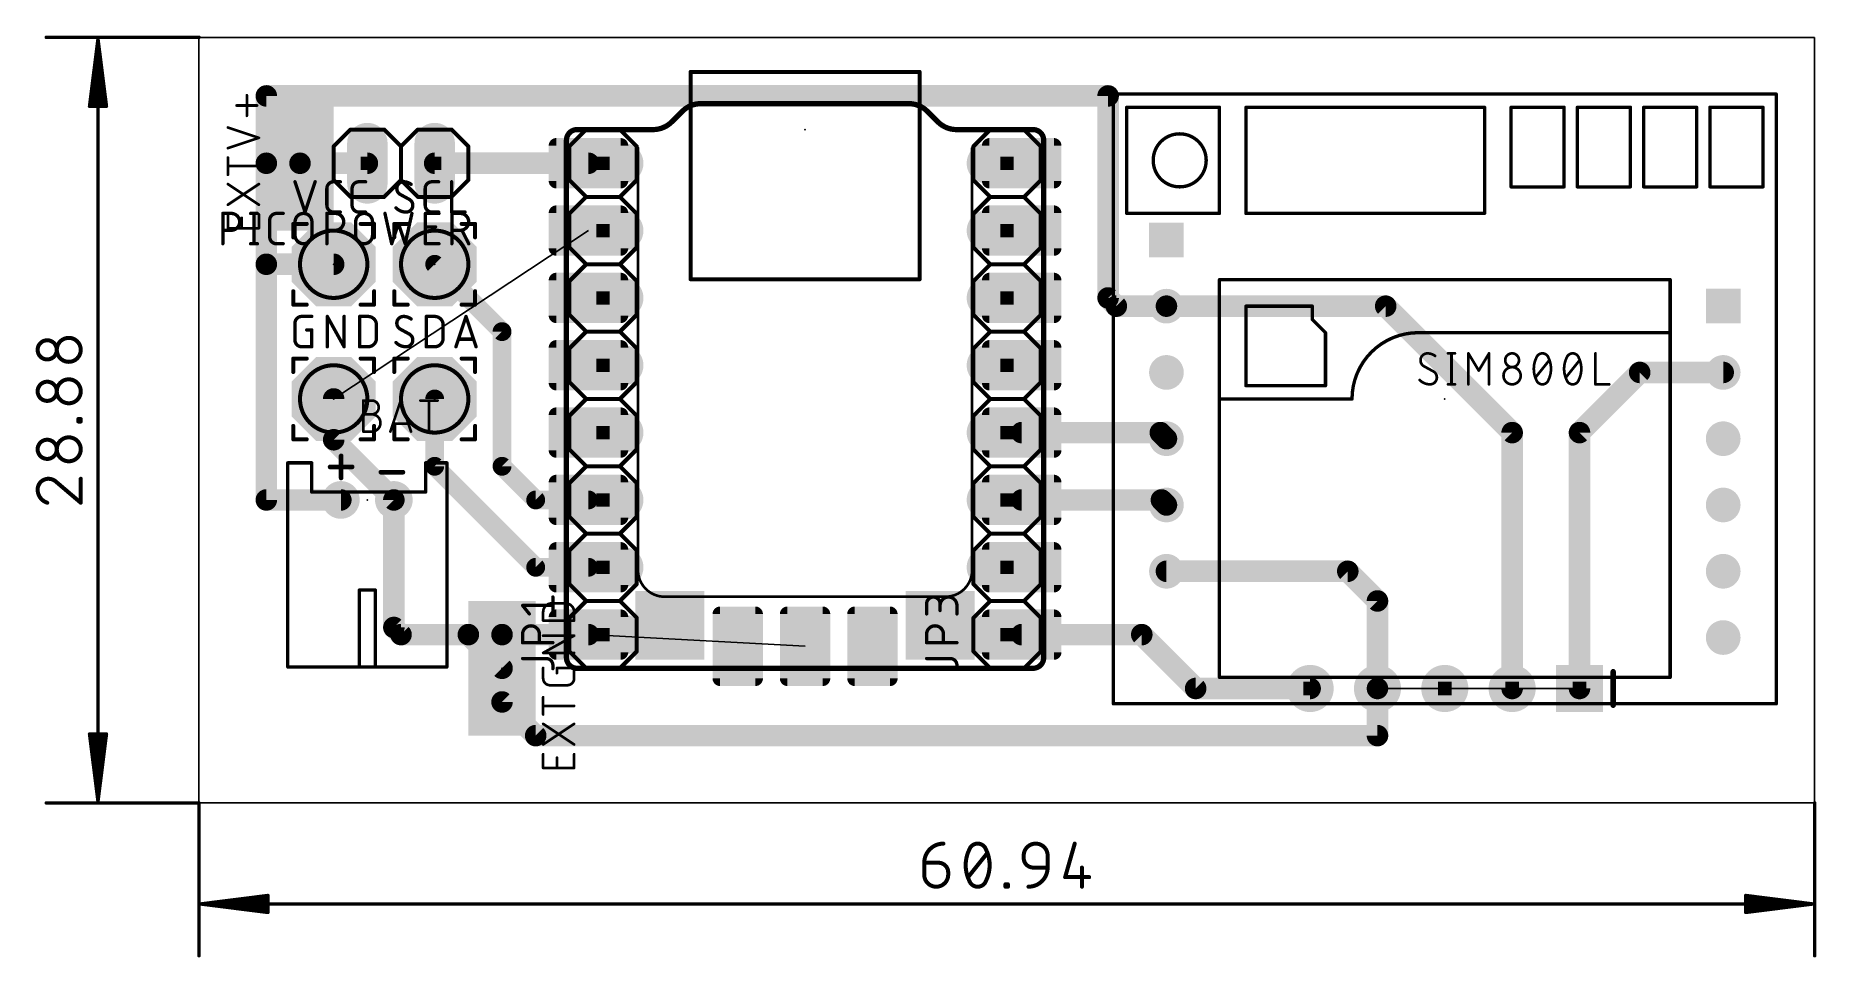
# Model space of a CAD drawing. Extents: x 37 to 104.2, y 46.2 to 81.
import ezdxf

# ---------------------------------------------------------------- set-up
doc = ezdxf.new("R2010")
doc.units = 0
for name, color, linetype in [('1', 12, 'CONTINUOUS'), ('17', 110, 'CONTINUOUS'), ('19', 53, 'CONTINUOUS'), ('20', 31, 'CONTINUOUS'), ('21', 253, 'CONTINUOUS'), ('23', 53, 'CONTINUOUS'), ('25', 253, 'CONTINUOUS'), ('41', 12, 'CONTINUOUS'), ('51', 253, 'CONTINUOUS')]:
    doc.layers.add(name, color=color, linetype=linetype)

# ---------------------------------------------------------------- blocks, each defined once
blk = doc.blocks.new('RECT')
blk.add_solid([(-0.5, -0.5), (0.5, -0.5), (-0.5, 0.5), (0.5, 0.5)])
blk = doc.blocks.new('RECT480000X304000R30')
at = {"const_width": 0.285}
blk.add_lwpolyline([(1.3575, -0.665), (1.3575, 0.665, 0.4142), (1.215, 0.8075), (-1.215, 0.8075, 0.4142), (-1.3575, 0.665), (-1.3575, -0.665, 0.4142), (-1.215, -0.8075), (1.215, -0.8075, 0.4142)], format="xyb", close=True, dxfattribs=at)
blk.add_solid([(-1.2404, -0.6904), (1.2404, -0.6904), (-1.2404, 0.6904), (1.2404, 0.6904)])
blk = doc.blocks.new('ROUNDP')
at = {"const_width": 0.5}
blk.add_lwpolyline([(0, -0.25, 1), (0, 0.25, 1), (0, -0.25)], format="xyb", dxfattribs=at)
blk = doc.blocks.new('OCTAGONP')
at = {"const_width": 0.5}
blk.add_lwpolyline([(-0.25, -0.1036), (-0.25, 0.1036), (-0.1036, 0.25), (0.1036, 0.25), (0.25, 0.1036), (0.25, -0.1036), (0.1036, -0.25), (-0.1036, -0.25), (-0.25, -0.1036), (-0.25, 0.1036)], dxfattribs=at)
blk = doc.blocks.new('LONGP100')
at = {"const_width": 1}
blk.add_lwpolyline([(-0.5, 0), (0.5, 0)], dxfattribs=at)
at = {"const_width": 0.5}
for points in [[(-0.5, 0.25, 1), (-0.5, -0.25)], [(0.5, -0.25, 1), (0.5, 0.25)]]:
    blk.add_lwpolyline(points, format="xyb", dxfattribs=at)
blk = doc.blocks.new('SQUAREP')
blk.add_solid([(-0.5, -0.5), (0.5, -0.5), (-0.5, 0.5), (0.5, 0.5)])

msp = doc.modelspace()

# ---------------------------------------------------------------- linework, layer by layer
at = {"layer": '1'}
for points, const_width in [([(43.18, 80.95), (37.42, 80.95)], 0.13), ([(39.37, 80.885), (39.0508, 78.35)], 0.13), ([(39.37, 80.885), (39.11, 78.35)], 0.13), ([(39.37, 80.885), (39.24, 78.35)], 0.13), ([(39.37, 80.885), (39.37, 52.135)], 0.13), ([(39.6892, 78.35), (39.37, 80.885)], 0.13), ([(39.5, 78.35), (39.37, 80.885)], 0.13), ([(39.63, 78.35), (39.37, 80.885)], 0.13), ([(77.47, 78.74), (45.72, 78.74)], 0.8128), ([(45.72, 78.74), (45.72, 76.2)], 0.8128), ([(77.47, 71.12), (77.47, 78.74)], 0.8128), ([(39.0508, 78.35), (39.6892, 78.35)], 0.13), ([(45.72, 76.2), (45.72, 72.39)], 0.8128), ([(46.99, 76.2), (45.72, 76.2)], 0.8128), ([(49.53, 76.2), (46.99, 76.2)], 0.8128), ([(57.87, 76.2), (52.07, 76.2)], 0.8128), ([(45.72, 63.5), (45.72, 72.39)], 0.8128), ([(45.72, 72.39), (48.26, 72.39)], 0.8128), ([(54.61, 69.85), (52.07, 72.39)], 0.7112), ([(77.78, 70.81), (77.47, 71.12)], 0.8128), ([(79.67, 70.81), (77.78, 70.81)], 0.8128), ([(87.94, 70.81), (79.67, 70.81)], 0.8128), ([(92.71, 66.04), (87.94, 70.81)], 0.8128), ([(54.61, 64.77), (54.61, 69.85)], 0.7112), ([(95.25, 66.04), (97.52, 68.31)], 0.8128), ([(97.52, 68.31), (100.67, 68.31)], 0.8128), ([(48.26, 65.77), (48.26, 67.31)], 0.8128), ([(52.07, 64.77), (52.07, 67.31)], 0.7112), ([(38.629, 66.4589), (38.629, 66.5492)], 0.1524), ([(38.629, 66.5492), (38.7193, 66.5492)], 0.1524), ([(38.7193, 66.4589), (38.629, 66.4589)], 0.1524), ([(38.7193, 66.5492), (38.7193, 66.4589)], 0.1524), ([(50.53, 63.5), (48.26, 65.77)], 0.8128), ([(74.21, 66.04), (79.44, 66.04)], 0.8128), ([(79.44, 66.04), (79.67, 65.81)], 0.8128), ([(92.71, 56.388), (92.71, 66.04)], 0.8128), ([(95.25, 56.388), (95.25, 66.04)], 0.8128), ([(55.88, 60.96), (52.07, 64.77)], 0.7112), ([(55.88, 63.5), (54.61, 64.77)], 0.7112), ([(37.8162, 64.1628), (38.7193, 63.3952)], 0.1524), ([(38.7193, 63.3952), (38.7193, 64.2983)], 0.1524), ([(48.53, 63.5), (45.72, 63.5)], 0.8128), ([(50.53, 58.69), (50.53, 63.5)], 0.8128), ([(57.87, 63.5), (55.88, 63.5)], 0.7112), ([(74.21, 63.5), (79.48, 63.5)], 0.8128), ([(79.48, 63.5), (79.67, 63.31)], 0.8128), ([(57.87, 60.96), (55.88, 60.96)], 0.7112), ([(79.67, 60.81), (86.51, 60.81)], 0.8128), ([(86.51, 60.81), (87.63, 59.69)], 0.8128), ([(87.63, 59.69), (87.63, 56.388)], 0.8128), ([(50.8, 58.42), (50.53, 58.69)], 0.8128), ([(53.34, 58.42), (50.8, 58.42)], 0.8128), ([(54.61, 58.42), (53.34, 58.42)], 0.8128), ([(54.61, 57.15), (53.34, 58.42)], 0.8128), ([(57.87, 58.42), (54.61, 58.42)], 0.8128), ([(54.61, 55.88), (54.61, 58.42)], 0.8128), ([(74.21, 58.42), (78.74, 58.42)], 0.8128), ([(78.74, 58.42), (80.772, 56.388)], 0.8128), ([(80.772, 56.388), (85.09, 56.388)], 0.8128), ([(87.63, 56.388), (87.63, 54.61)], 0.8128), ([(55.88, 54.61), (54.61, 55.88)], 0.8128), ([(39.37, 52.135), (39.0508, 54.67)], 0.13), ([(39.0508, 54.67), (39.6892, 54.67)], 0.13), ([(39.37, 52.135), (39.11, 54.67)], 0.13), ([(39.37, 52.135), (39.24, 54.67)], 0.13), ([(39.6892, 54.67), (39.37, 52.135)], 0.13), ([(39.5, 54.67), (39.37, 52.135)], 0.13), ([(39.63, 54.67), (39.37, 52.135)], 0.13), ([(87.63, 54.61), (55.88, 54.61)], 0.8128), ([(43.18, 52.07), (37.42, 52.07)], 0.13), ([(43.18, 52.07), (43.18, 46.31)], 0.13), ([(104.12, 52.07), (104.12, 46.31)], 0.13), ([(76.2111, 50.5363), (75.8498, 49.2719)], 0.1524), ([(70.5352, 49.8138), (71.0771, 49.8138)], 0.1524), ([(70.5352, 49.3623), (70.5352, 49.8138)], 0.1524), ([(72.1886, 49.2719), (72.9111, 50.1751)], 0.1524), ([(74.2867, 49.9944), (74.2867, 50.0847)], 0.1524), ([(75.1898, 49.6332), (74.6479, 49.6332)], 0.1524), ([(75.1898, 50.0847), (75.1898, 49.6332)], 0.1524), ([(76.482, 49.6332), (76.482, 48.9107)], 0.1524), ([(71.4383, 49.4526), (71.4383, 49.3623)], 0.1524), ([(73.5989, 48.9107), (73.5989, 49.001)], 0.1524), ([(73.5989, 49.001), (73.6892, 49.001)], 0.1524), ([(73.6892, 49.001), (73.6892, 48.9107)], 0.1524), ([(75.8498, 49.2719), (76.7529, 49.2719)], 0.1524), ([(43.245, 48.26), (45.78, 48.5792)], 0.13), ([(43.245, 48.26), (45.78, 48.52)], 0.13), ([(43.245, 48.26), (45.78, 48.39)], 0.13), ([(45.78, 48.5792), (45.78, 47.9408)], 0.13), ([(73.6892, 48.9107), (73.5989, 48.9107)], 0.1524), ([(104.055, 48.26), (101.52, 48.5792)], 0.13), ([(101.52, 48.5792), (101.52, 47.9408)], 0.13), ([(104.055, 48.26), (101.52, 48.52)], 0.13), ([(104.055, 48.26), (101.52, 48.39)], 0.13), ([(43.245, 48.26), (104.055, 48.26)], 0.13), ([(45.78, 47.9408), (43.245, 48.26)], 0.13), ([(45.78, 48.13), (43.245, 48.26)], 0.13), ([(45.78, 48), (43.245, 48.26)], 0.13), ([(101.52, 47.9408), (104.055, 48.26)], 0.13), ([(101.52, 48.13), (104.055, 48.26)], 0.13), ([(101.52, 48), (104.055, 48.26)], 0.13)]:
    msp.add_lwpolyline(points, dxfattribs=dict(at, const_width=const_width))
for points, const_width in [([(37.42, 80.9825, 1), (37.42, 80.9175)], 0.065), ([(39.4025, 80.885, 1), (39.3375, 80.885)], 0.065), ([(39.4022, 80.8891, 1), (39.3378, 80.8809)], 0.065), ([(39.4025, 80.8833, 1), (39.3375, 80.8867)], 0.065), ([(39.4025, 80.8867, 1), (39.3375, 80.8833)], 0.065), ([(39.4023, 80.8883, 1), (39.3377, 80.8817)], 0.065), ([(39.4023, 80.8817, 1), (39.3377, 80.8883)], 0.065), ([(39.4022, 80.8809, 1), (39.3378, 80.8891)], 0.065), ([(43.18, 80.9175, 1), (43.18, 80.9825)], 0.065), ([(45.72, 78.9432, 1), (45.72, 78.5368)], 0.4064), ([(45.9232, 78.74, 1), (45.5168, 78.74)], 0.4064), ([(77.6732, 78.74, 1), (77.2668, 78.74)], 0.4064), ([(77.47, 78.5368, 1), (77.47, 78.9432)], 0.4064), ([(39.0185, 78.3541, 1), (39.083, 78.3459)], 0.065), ([(39.0508, 78.3825, 1), (39.0508, 78.3175)], 0.065), ([(39.0777, 78.3533, 1), (39.1423, 78.3467)], 0.065), ([(39.2075, 78.3517, 1), (39.2725, 78.3483)], 0.065), ([(39.4675, 78.3483, 1), (39.5325, 78.3517)], 0.065), ([(39.5977, 78.3467, 1), (39.6623, 78.3533)], 0.065), ([(39.657, 78.3459, 1), (39.7215, 78.3541)], 0.065), ([(39.6892, 78.3175, 1), (39.6892, 78.3825)], 0.065), ([(45.9232, 76.2, 1), (45.5168, 76.2)], 0.4064), ([(45.72, 76.4032, 1), (45.72, 75.9968)], 0.4064), ([(46.99, 76.4032, 1), (46.99, 75.9968)], 0.4064), ([(46.99, 75.9968, 1), (46.99, 76.4032)], 0.4064), ([(49.53, 75.9968, 1), (49.53, 76.4032)], 0.4064), ([(52.07, 76.4032, 1), (52.07, 75.9968)], 0.4064), ([(57.87, 75.9968, 1), (57.87, 76.4032)], 0.4064), ([(45.5168, 76.2, 1), (45.9232, 76.2)], 0.4064), ([(45.9232, 72.39, 1), (45.5168, 72.39)], 0.4064), ([(45.72, 72.5932, 1), (45.72, 72.1868)], 0.4064), ([(45.5168, 72.39, 1), (45.9232, 72.39)], 0.4064), ([(48.26, 72.1868, 1), (48.26, 72.5932)], 0.4064), ([(52.1957, 72.5157, 1), (51.9443, 72.2643)], 0.3556), ([(77.6137, 71.2637, 1), (77.3263, 70.9763)], 0.4064), ([(77.2668, 71.12, 1), (77.6732, 71.12)], 0.4064), ([(77.78, 71.0132, 1), (77.78, 70.6068)], 0.4064), ([(79.67, 71.0132, 1), (79.67, 70.6068)], 0.4064), ([(79.67, 70.6068, 1), (79.67, 71.0132)], 0.4064), ([(88.0837, 70.9537, 1), (87.7963, 70.6663)], 0.4064), ([(87.94, 70.6068, 1), (87.94, 71.0132)], 0.4064), ([(77.6363, 70.6663, 1), (77.9237, 70.9537)], 0.4064), ([(54.7878, 69.85, 1), (54.4322, 69.85)], 0.3556), ([(54.4843, 69.7243, 1), (54.7357, 69.9757)], 0.3556), ([(37.4549, 69.5226, 1), (37.4549, 68.8001)], 0.1524), ([(37.4549, 68.8001, 1), (37.4549, 69.5226)], 0.1524), ([(37.4549, 69.5607, 1), (37.4549, 69.4845)], 0.0762), ([(37.4549, 69.4845, 1), (37.4549, 69.5607)], 0.0762), ([(38.2677, 69.6129, 1), (38.2677, 68.7098)], 0.1524), ([(38.2677, 68.7098, 1), (38.2677, 69.6129)], 0.1524), ([(38.2677, 69.651, 1), (38.2677, 69.5748)], 0.0762), ([(38.2677, 69.5748, 1), (38.2677, 69.651)], 0.0762), ([(37.4549, 68.8382, 1), (37.4549, 68.762)], 0.0762), ([(37.4549, 68.762, 1), (37.4549, 68.8382)], 0.0762), ([(38.2677, 68.7479, 1), (38.2677, 68.6717)], 0.0762), ([(38.2677, 68.6717, 1), (38.2677, 68.7479)], 0.0762), ([(97.52, 68.5132, 1), (97.52, 68.1068)], 0.4064), ([(97.6637, 68.1663, 1), (97.3763, 68.4537)], 0.4064), ([(100.67, 68.1068, 1), (100.67, 68.5132)], 0.4064), ([(37.4549, 67.9595, 1), (37.4549, 67.237)], 0.1524), ([(37.4549, 67.237, 1), (37.4549, 67.9595)], 0.1524), ([(37.4549, 67.9976, 1), (37.4549, 67.9214)], 0.0762), ([(37.4549, 67.9214, 1), (37.4549, 67.9976)], 0.0762), ([(38.2677, 68.0498, 1), (38.2677, 67.1467)], 0.1524), ([(38.2677, 67.1467, 1), (38.2677, 68.0498)], 0.1524), ([(38.2677, 68.0879, 1), (38.2677, 68.0117)], 0.0762), ([(38.2677, 68.0117, 1), (38.2677, 68.0879)], 0.0762), ([(37.4549, 67.2751, 1), (37.4549, 67.1989)], 0.0762), ([(37.4549, 67.1989, 1), (37.4549, 67.2751)], 0.0762), ([(38.2677, 67.1848, 1), (38.2677, 67.1086)], 0.0762), ([(38.2677, 67.1086, 1), (38.2677, 67.1848)], 0.0762), ([(48.4632, 67.31, 1), (48.0568, 67.31)], 0.4064), ([(52.2478, 67.31, 1), (51.8922, 67.31)], 0.3556), ([(38.6671, 66.5492, 1), (38.5909, 66.5492)], 0.0762), ([(38.629, 66.5873, 1), (38.629, 66.5111)], 0.0762), ([(38.629, 66.497, 1), (38.629, 66.4208)], 0.0762), ([(38.5909, 66.4589, 1), (38.6671, 66.4589)], 0.0762), ([(38.7574, 66.5492, 1), (38.6812, 66.5492)], 0.0762), ([(38.6812, 66.4589, 1), (38.7574, 66.4589)], 0.0762), ([(38.7193, 66.5111, 1), (38.7193, 66.5873)], 0.0762), ([(38.7193, 66.4208, 1), (38.7193, 66.497)], 0.0762), ([(37.4549, 65.7711, 1), (37.4549, 65.0486)], 0.1524), ([(37.4549, 65.0486, 1), (37.4549, 65.7711)], 0.1524), ([(37.4549, 65.8092, 1), (37.4549, 65.733)], 0.0762), ([(37.4549, 65.733, 1), (37.4549, 65.8092)], 0.0762), ([(38.2677, 65.8614, 1), (38.2677, 64.9583)], 0.1524), ([(38.2677, 64.9583, 1), (38.2677, 65.8614)], 0.1524), ([(38.2677, 65.8995, 1), (38.2677, 65.8233)], 0.0762), ([(38.2677, 65.8233, 1), (38.2677, 65.8995)], 0.0762), ([(48.4037, 65.9137, 1), (48.1163, 65.6263)], 0.4064), ([(48.0568, 65.77, 1), (48.4632, 65.77)], 0.4064), ([(74.21, 66.2432, 1), (74.21, 65.8368)], 0.4064), ([(79.5837, 66.1837, 1), (79.2963, 65.8963)], 0.4064), ([(79.44, 65.8368, 1), (79.44, 66.2432)], 0.4064), ([(79.5263, 65.6663, 1), (79.8137, 65.9537)], 0.4064), ([(92.9132, 66.04, 1), (92.5068, 66.04)], 0.4064), ([(92.5663, 65.8963, 1), (92.8537, 66.1837)], 0.4064), ([(95.4532, 66.04, 1), (95.0468, 66.04)], 0.4064), ([(95.1063, 66.1837, 1), (95.3937, 65.8963)], 0.4064), ([(37.4549, 65.0867, 1), (37.4549, 65.0105)], 0.0762), ([(37.4549, 65.0105, 1), (37.4549, 65.0867)], 0.0762), ([(38.2677, 64.9964, 1), (38.2677, 64.9202)], 0.0762), ([(38.2677, 64.9202, 1), (38.2677, 64.9964)], 0.0762), ([(52.1957, 64.8957, 1), (51.9443, 64.6443)], 0.3556), ([(51.8922, 64.77, 1), (52.2478, 64.77)], 0.3556), ([(54.7357, 64.8957, 1), (54.4843, 64.6443)], 0.3556), ([(54.4322, 64.77, 1), (54.7878, 64.77)], 0.3556), ([(37.5001, 64.2983, 0.4142), (37.0937, 63.8919)], 0.1524), ([(37.0937, 63.8919, 0.3252), (37.4549, 63.3952)], 0.1524), ([(37.1318, 63.8919, 1), (37.0556, 63.8919)], 0.0762), ([(37.0556, 63.8919, 1), (37.1318, 63.8919)], 0.0762), ([(37.8162, 64.1628, 0.2053), (37.5001, 64.2983)], 0.1524), ([(37.5001, 64.3364, 1), (37.5001, 64.2602)], 0.0762), ([(37.5001, 64.2602, 1), (37.5001, 64.3364)], 0.0762), ([(37.8409, 64.1919, 1), (37.7915, 64.1338)], 0.0762), ([(37.7886, 64.1366, 1), (37.8438, 64.1891)], 0.0762), ([(38.7574, 64.2983, 1), (38.6812, 64.2983)], 0.0762), ([(45.72, 63.7032, 1), (45.72, 63.2968)], 0.4064), ([(48.53, 63.2968, 1), (48.53, 63.7032)], 0.4064), ([(50.7332, 63.5, 1), (50.3268, 63.5)], 0.4064), ([(50.3863, 63.3563, 1), (50.6737, 63.6437)], 0.4064), ([(55.88, 63.6778, 1), (55.88, 63.3222)], 0.3556), ([(57.87, 63.3222, 1), (57.87, 63.6778)], 0.3556), ([(74.21, 63.7032, 1), (74.21, 63.2968)], 0.4064), ([(79.6237, 63.6437, 1), (79.3363, 63.3563)], 0.4064), ([(79.48, 63.2968, 1), (79.48, 63.7032)], 0.4064), ([(37.4432, 63.359, 1), (37.4667, 63.4314)], 0.0762), ([(38.6812, 63.3952, 1), (38.7574, 63.3952)], 0.0762), ([(38.6946, 63.3662, 1), (38.744, 63.4242)], 0.0762), ([(45.5168, 63.5, 1), (45.9232, 63.5)], 0.4064), ([(55.7543, 63.3743, 1), (56.0057, 63.6257)], 0.3556), ([(79.5263, 63.1663, 1), (79.8137, 63.4537)], 0.4064), ([(55.88, 61.1378, 1), (55.88, 60.7822)], 0.3556), ([(55.7543, 60.8343, 1), (56.0057, 61.0857)], 0.3556), ([(57.87, 60.7822, 1), (57.87, 61.1378)], 0.3556), ([(79.67, 61.0132, 1), (79.67, 60.6068)], 0.4064), ([(86.6537, 60.9537, 1), (86.3663, 60.6663)], 0.4064), ([(86.51, 60.6068, 1), (86.51, 61.0132)], 0.4064), ([(87.8332, 59.69, 1), (87.4268, 59.69)], 0.4064), ([(87.4863, 59.5463, 1), (87.7737, 59.8337)], 0.4064), ([(50.6737, 58.8337, 1), (50.3863, 58.5463)], 0.4064), ([(50.3268, 58.69, 1), (50.7332, 58.69)], 0.4064), ([(50.8, 58.6232, 1), (50.8, 58.2168)], 0.4064), ([(50.6563, 58.2763, 1), (50.9437, 58.5637)], 0.4064), ([(53.34, 58.6232, 1), (53.34, 58.2168)], 0.4064), ([(53.4837, 58.5637, 1), (53.1963, 58.2763)], 0.4064), ([(53.34, 58.2168, 1), (53.34, 58.6232)], 0.4064), ([(54.61, 58.6232, 1), (54.61, 58.2168)], 0.4064), ([(54.8132, 58.42, 1), (54.4068, 58.42)], 0.4064), ([(54.61, 58.2168, 1), (54.61, 58.6232)], 0.4064), ([(57.87, 58.2168, 1), (57.87, 58.6232)], 0.4064), ([(74.21, 58.6232, 1), (74.21, 58.2168)], 0.4064), ([(78.8837, 58.5637, 1), (78.5963, 58.2763)], 0.4064), ([(78.74, 58.2168, 1), (78.74, 58.6232)], 0.4064), ([(54.4663, 57.0063, 1), (54.7537, 57.2937)], 0.4064), ([(80.772, 56.5912, 1), (80.772, 56.1848)], 0.4064), ([(80.6283, 56.2443, 1), (80.9157, 56.5317)], 0.4064), ([(85.09, 56.1848, 1), (85.09, 56.5912)], 0.4064), ([(87.8332, 56.388, 1), (87.4268, 56.388)], 0.4064), ([(87.4268, 56.388, 1), (87.8332, 56.388)], 0.4064), ([(92.5068, 56.388, 1), (92.9132, 56.388)], 0.4064), ([(95.0468, 56.388, 1), (95.4532, 56.388)], 0.4064), ([(54.7537, 56.0237, 1), (54.4663, 55.7363)], 0.4064), ([(54.4068, 55.88, 1), (54.8132, 55.88)], 0.4064), ([(39.083, 54.6741, 1), (39.0185, 54.6659)], 0.065), ([(39.0508, 54.7025, 1), (39.0508, 54.6375)], 0.065), ([(39.1423, 54.6733, 1), (39.0777, 54.6667)], 0.065), ([(39.2725, 54.6717, 1), (39.2075, 54.6683)], 0.065), ([(39.5325, 54.6683, 1), (39.4675, 54.6717)], 0.065), ([(39.6623, 54.6667, 1), (39.5977, 54.6733)], 0.065), ([(39.7215, 54.6659, 1), (39.657, 54.6741)], 0.065), ([(39.6892, 54.6375, 1), (39.6892, 54.7025)], 0.065), ([(55.88, 54.8132, 1), (55.88, 54.4068)], 0.4064), ([(55.7363, 54.4663, 1), (56.0237, 54.7537)], 0.4064), ([(87.4268, 54.61, 1), (87.8332, 54.61)], 0.4064), ([(87.63, 54.4068, 1), (87.63, 54.8132)], 0.4064), ([(37.42, 52.1025, 1), (37.42, 52.0375)], 0.065), ([(39.3378, 52.1391, 1), (39.4022, 52.1309)], 0.065), ([(39.3377, 52.1383, 1), (39.4023, 52.1317)], 0.065), ([(39.3375, 52.1333, 1), (39.4025, 52.1367)], 0.065), ([(39.3375, 52.1367, 1), (39.4025, 52.1333)], 0.065), ([(39.3375, 52.135, 1), (39.4025, 52.135)], 0.065), ([(39.3377, 52.1317, 1), (39.4023, 52.1383)], 0.065), ([(39.3378, 52.1309, 1), (39.4022, 52.1391)], 0.065), ([(43.2125, 52.07, 1), (43.1475, 52.07)], 0.065), ([(43.18, 52.0375, 1), (43.18, 52.1025)], 0.065), ([(104.1525, 52.07, 1), (104.0875, 52.07)], 0.065), ([(71.2577, 50.5363, 0.4142), (70.5352, 49.8138)], 0.1524), ([(71.2577, 50.4982, 1), (71.2577, 50.5744)], 0.0762), ([(72.2338, 50.3105, 0.1139), (72.0983, 49.7235)], 0.1524), ([(72.5499, 50.5363, 0.3205), (72.2338, 50.3105)], 0.1524), ([(72.268, 50.2938, 1), (72.1995, 50.3272)], 0.0762), ([(72.866, 50.3105, 0.3205), (72.5499, 50.5363)], 0.1524), ([(72.5499, 50.5744, 1), (72.5499, 50.4982)], 0.0762), ([(72.5499, 50.4982, 1), (72.5499, 50.5744)], 0.0762), ([(72.9002, 50.3272, 1), (72.8317, 50.2938)], 0.0762), ([(73.0014, 49.7235, 0.1139), (72.866, 50.3105)], 0.1524), ([(75.1898, 50.0847, 1), (74.2867, 50.0847)], 0.1524), ([(76.2477, 50.5258, 1), (76.1744, 50.5468)], 0.0762), ([(70.5352, 49.8519, 1), (70.5352, 49.7757)], 0.0762), ([(70.5733, 49.8138, 1), (70.4971, 49.8138)], 0.0762), ([(70.4971, 49.8138, 1), (70.5733, 49.8138)], 0.0762), ([(71.4383, 49.4526, 0.4142), (71.0771, 49.8138)], 0.1524), ([(71.0771, 49.8519, 1), (71.0771, 49.7757)], 0.0762), ([(71.0771, 49.7757, 1), (71.0771, 49.8519)], 0.0762), ([(72.0983, 49.7235, 0.1139), (72.2338, 49.1365)], 0.1524), ([(72.1364, 49.7235, 1), (72.0602, 49.7235)], 0.0762), ([(72.0602, 49.7235, 1), (72.1364, 49.7235)], 0.0762), ([(72.1977, 50.3229, 1), (72.2698, 50.2982)], 0.0762), ([(72.866, 49.1365, 0.1139), (73.0014, 49.7235)], 0.1524), ([(72.8299, 50.2982, 1), (72.902, 50.3229)], 0.0762), ([(72.9409, 50.1513, 1), (72.8814, 50.1989)], 0.0762), ([(73.0395, 49.7235, 1), (72.9633, 49.7235)], 0.0762), ([(72.9633, 49.7235, 1), (73.0395, 49.7235)], 0.0762), ([(74.3248, 50.0847, 1), (74.2486, 50.0847)], 0.0762), ([(74.2486, 50.0847, 1), (74.3248, 50.0847)], 0.0762), ([(74.2867, 49.9944, 0.4142), (74.6479, 49.6332)], 0.1524), ([(74.3248, 49.9944, 1), (74.2486, 49.9944)], 0.0762), ([(74.2486, 49.9944, 1), (74.3248, 49.9944)], 0.0762), ([(74.4673, 48.9107, 0.4142), (75.1898, 49.6332)], 0.1524), ([(74.6479, 49.6713, 1), (74.6479, 49.5951)], 0.0762), ([(74.6479, 49.5951, 1), (74.6479, 49.6713)], 0.0762), ([(75.2279, 50.0847, 1), (75.1517, 50.0847)], 0.0762), ([(75.1517, 50.0847, 1), (75.2279, 50.0847)], 0.0762), ([(75.2279, 49.6332, 1), (75.1517, 49.6332)], 0.0762), ([(75.1898, 49.5951, 1), (75.1898, 49.6713)], 0.0762), ([(76.5201, 49.6332, 1), (76.4439, 49.6332)], 0.0762), ([(70.5352, 49.3623, 1), (71.4383, 49.3623)], 0.1524), ([(70.5733, 49.3623, 1), (70.4971, 49.3623)], 0.0762), ([(70.4971, 49.3623, 1), (70.5733, 49.3623)], 0.0762), ([(71.4764, 49.4526, 1), (71.4002, 49.4526)], 0.0762), ([(71.4002, 49.4526, 1), (71.4764, 49.4526)], 0.0762), ([(71.4764, 49.3623, 1), (71.4002, 49.3623)], 0.0762), ([(71.4002, 49.3623, 1), (71.4764, 49.3623)], 0.0762), ([(72.1589, 49.2957, 1), (72.2184, 49.2481)], 0.0762), ([(72.2698, 49.1488, 1), (72.1977, 49.1241)], 0.0762), ([(72.2338, 49.1365, 0.3205), (72.5499, 48.9107)], 0.1524), ([(72.1995, 49.1198, 1), (72.268, 49.1532)], 0.0762), ([(72.5499, 48.9107, 0.3205), (72.866, 49.1365)], 0.1524), ([(72.8317, 49.1532, 1), (72.9002, 49.1198)], 0.0762), ([(72.902, 49.1241, 1), (72.8299, 49.1488)], 0.0762), ([(73.637, 49.001, 1), (73.5608, 49.001)], 0.0762), ([(73.5989, 49.0391, 1), (73.5989, 48.9629)], 0.0762), ([(73.7273, 49.001, 1), (73.6511, 49.001)], 0.0762), ([(73.6892, 48.9629, 1), (73.6892, 49.0391)], 0.0762), ([(75.1517, 49.6332, 1), (75.2279, 49.6332)], 0.0762), ([(75.8498, 49.31, 1), (75.8498, 49.2338)], 0.0762), ([(75.8132, 49.2824, 1), (75.8864, 49.2615)], 0.0762), ([(76.7529, 49.2338, 1), (76.7529, 49.31)], 0.0762), ([(45.8125, 48.5792, 1), (45.7475, 48.5792)], 0.065), ([(45.7841, 48.547, 1), (45.7759, 48.6115)], 0.065), ([(45.7833, 48.4877, 1), (45.7767, 48.5523)], 0.065), ([(45.7817, 48.3575, 1), (45.7783, 48.4225)], 0.065), ([(72.5499, 48.9488, 1), (72.5499, 48.8726)], 0.0762), ([(72.5499, 48.8726, 1), (72.5499, 48.9488)], 0.0762), ([(73.5989, 48.9488, 1), (73.5989, 48.8726)], 0.0762), ([(73.5608, 48.9107, 1), (73.637, 48.9107)], 0.0762), ([(73.6511, 48.9107, 1), (73.7273, 48.9107)], 0.0762), ([(73.6892, 48.8726, 1), (73.6892, 48.9488)], 0.0762), ([(74.4673, 48.9488, 1), (74.4673, 48.8726)], 0.0762), ([(76.4439, 48.9107, 1), (76.5201, 48.9107)], 0.0762), ([(101.5241, 48.6115, 1), (101.5159, 48.547)], 0.065), ([(101.5525, 48.5792, 1), (101.4875, 48.5792)], 0.065), ([(101.5233, 48.5523, 1), (101.5167, 48.4877)], 0.065), ([(101.5217, 48.4225, 1), (101.5183, 48.3575)], 0.065), ([(43.245, 48.2925, 1), (43.245, 48.2275)], 0.065), ([(43.2491, 48.2922, 1), (43.2409, 48.2278)], 0.065), ([(43.2433, 48.2925, 1), (43.2467, 48.2275)], 0.065), ([(43.2467, 48.2925, 1), (43.2433, 48.2275)], 0.065), ([(43.2483, 48.2923, 1), (43.2417, 48.2277)], 0.065), ([(43.2417, 48.2923, 1), (43.2483, 48.2277)], 0.065), ([(43.2409, 48.2922, 1), (43.2491, 48.2278)], 0.065), ([(45.7475, 47.9408, 1), (45.8125, 47.9408)], 0.065), ([(45.7759, 47.9085, 1), (45.7841, 47.973)], 0.065), ([(45.7767, 47.9677, 1), (45.7833, 48.0323)], 0.065), ([(45.7783, 48.0975, 1), (45.7817, 48.1625)], 0.065), ([(101.5183, 48.1625, 1), (101.5217, 48.0975)], 0.065), ([(101.5167, 48.0323, 1), (101.5233, 47.9677)], 0.065), ([(101.5159, 47.973, 1), (101.5241, 47.9085)], 0.065), ([(101.4875, 47.9408, 1), (101.5525, 47.9408)], 0.065), ([(104.0591, 48.2278, 1), (104.0509, 48.2922)], 0.065), ([(104.0509, 48.2278, 1), (104.0591, 48.2922)], 0.065), ([(104.0583, 48.2277, 1), (104.0517, 48.2923)], 0.065), ([(104.0517, 48.2277, 1), (104.0583, 48.2923)], 0.065), ([(104.0533, 48.2275, 1), (104.0567, 48.2925)], 0.065), ([(104.0567, 48.2275, 1), (104.0533, 48.2925)], 0.065), ([(104.055, 48.2275, 1), (104.055, 48.2925)], 0.065), ([(43.1475, 46.31, 1), (43.2125, 46.31)], 0.065), ([(104.0875, 46.31, 1), (104.1525, 46.31)], 0.065)]:
    msp.add_lwpolyline(points, format="xyb", dxfattribs=dict(at, const_width=const_width))
at = {"layer": '19'}
for p, q in [((57.87, 73.66), (48.26, 67.31)), ((66.04, 57.98), (57.87, 58.42)), ((87.63, 56.388), (95.25, 56.388))]:
    msp.add_line(p, q, dxfattribs=at)
at = {"layer": '20'}
for p, q in [((104.12, 80.95), (43.18, 80.95)), ((43.18, 80.95), (43.18, 52.07)), ((104.12, 52.07), (104.12, 80.95)), ((43.18, 52.07), (104.12, 52.07))]:
    msp.add_line(p, q, dxfattribs=at)
at = {"layer": '20', "const_width": 0.1}
for points in [[(59.74, 60.85), (59.74, 76.77)], [(72.34, 76.77), (72.34, 60.85)], [(71.34, 59.85), (60.74, 59.85)]]:
    msp.add_lwpolyline(points, dxfattribs=at)
at = {"layer": '20'}
for points, const_width in [([(59.765, 76.77, 1), (59.715, 76.77)], 0.05), ([(72.365, 76.77, 1), (72.315, 76.77)], 0.05), ([(59.74, 60.85, 0.4142), (60.74, 59.85)], 0.1), ([(59.765, 60.85, 1), (59.715, 60.85)], 0.05), ([(59.715, 60.85, 1), (59.765, 60.85)], 0.05), ([(71.34, 59.85, 0.4142), (72.34, 60.85)], 0.1), ([(72.365, 60.85, 1), (72.315, 60.85)], 0.05), ([(72.315, 60.85, 1), (72.365, 60.85)], 0.05), ([(60.74, 59.875, 1), (60.74, 59.825)], 0.05), ([(60.74, 59.825, 1), (60.74, 59.875)], 0.05), ([(71.34, 59.875, 1), (71.34, 59.825)], 0.05), ([(71.34, 59.825, 1), (71.34, 59.875)], 0.05)]:
    msp.add_lwpolyline(points, format="xyb", dxfattribs=dict(at, const_width=const_width))
at = {"layer": '21'}
for points, const_width in [([(77.67, 78.8418, 1), (77.67, 78.7782)], 0.0635), ([(77.7018, 78.81, 1), (77.6382, 78.81)], 0.0635), ([(102.7018, 78.81, 1), (102.6382, 78.81)], 0.0635), ([(102.67, 78.7782, 1), (102.67, 78.8418)], 0.0635), ([(62.1142, 78.45, 0.1989), (61.4071, 78.1571)], 0.2), ([(61.3718, 78.1925, 1), (61.4425, 78.1218)], 0.1), ([(61.4425, 78.1218, 1), (61.3718, 78.1925)], 0.1), ([(62.1142, 78.5, 1), (62.1142, 78.4)], 0.1), ([(62.1142, 78.4, 1), (62.1142, 78.5)], 0.1), ([(70.6529, 78.1571, 0.1989), (69.9458, 78.45)], 0.2), ([(69.9458, 78.5, 1), (69.9458, 78.4)], 0.1), ([(69.9458, 78.4, 1), (69.9458, 78.5)], 0.1), ([(70.6882, 78.1925, 1), (70.6175, 78.1218)], 0.1), ([(70.6175, 78.1218, 1), (70.6882, 78.1925)], 0.1), ([(78.17, 78.3418, 1), (78.17, 78.2782)], 0.0635), ([(78.2018, 78.31, 1), (78.1382, 78.31)], 0.0635), ([(81.7018, 78.31, 1), (81.6382, 78.31)], 0.0635), ([(81.67, 78.2782, 1), (81.67, 78.3418)], 0.0635), ([(82.67, 78.3418, 1), (82.67, 78.2782)], 0.0635), ([(82.7018, 78.31, 1), (82.6382, 78.31)], 0.0635), ([(91.7018, 78.31, 1), (91.6382, 78.31)], 0.0635), ([(91.67, 78.2782, 1), (91.67, 78.3418)], 0.0635), ([(92.7018, 78.31, 1), (92.6382, 78.31)], 0.0635), ([(92.67, 78.3418, 1), (92.67, 78.2782)], 0.0635), ([(94.7018, 78.31, 1), (94.6382, 78.31)], 0.0635), ([(94.67, 78.2782, 1), (94.67, 78.3418)], 0.0635), ([(95.2018, 78.31, 1), (95.1382, 78.31)], 0.0635), ([(95.17, 78.3418, 1), (95.17, 78.2782)], 0.0635), ([(97.2018, 78.31, 1), (97.1382, 78.31)], 0.0635), ([(97.17, 78.2782, 1), (97.17, 78.3418)], 0.0635), ([(97.7018, 78.31, 1), (97.6382, 78.31)], 0.0635), ([(97.67, 78.3418, 1), (97.67, 78.2782)], 0.0635), ([(99.7018, 78.31, 1), (99.6382, 78.31)], 0.0635), ([(99.67, 78.2782, 1), (99.67, 78.3418)], 0.0635), ([(100.17, 78.3418, 1), (100.17, 78.2782)], 0.0635), ([(100.2018, 78.31, 1), (100.1382, 78.31)], 0.0635), ([(102.2018, 78.31, 1), (102.1382, 78.31)], 0.0635), ([(102.17, 78.2782, 1), (102.17, 78.3418)], 0.0635), ([(48.895, 77.5081, 1), (48.895, 77.4319)], 0.0762), ([(48.9219, 77.4431, 1), (48.8681, 77.4969)], 0.0762), ([(50.1919, 77.4969, 1), (50.1381, 77.4431)], 0.0762), ([(50.165, 77.4319, 1), (50.165, 77.5081)], 0.0762), ([(51.435, 77.5081, 1), (51.435, 77.4319)], 0.0762), ([(51.4619, 77.4431, 1), (51.4081, 77.4969)], 0.0762), ([(52.7319, 77.4969, 1), (52.6781, 77.4431)], 0.0762), ([(52.705, 77.4319, 1), (52.705, 77.5081)], 0.0762), ([(57.44, 77.47, 0.4142), (57.04, 77.07)], 0.2), ([(57.44, 77.52, 1), (57.44, 77.42)], 0.1), ([(57.44, 77.42, 1), (57.44, 77.52)], 0.1), ([(57.785, 77.5081, 1), (57.785, 77.4319)], 0.0762), ([(57.8119, 77.4431, 1), (57.7581, 77.4969)], 0.0762), ([(59.0819, 77.4969, 1), (59.0281, 77.4431)], 0.0762), ([(59.055, 77.4319, 1), (59.055, 77.5081)], 0.0762), ([(60.3058, 77.47, 0.1989), (61.0129, 77.7629)], 0.2), ([(60.3058, 77.52, 1), (60.3058, 77.42)], 0.1), ([(60.3058, 77.42, 1), (60.3058, 77.52)], 0.1), ([(60.9775, 77.7982, 1), (61.0482, 77.7275)], 0.1), ([(61.0482, 77.7275, 1), (60.9775, 77.7982)], 0.1), ([(71.0471, 77.7629, 0.1989), (71.7542, 77.47)], 0.2), ([(71.0825, 77.7982, 1), (71.0118, 77.7275)], 0.1), ([(71.0118, 77.7275, 1), (71.0825, 77.7982)], 0.1), ([(71.7542, 77.52, 1), (71.7542, 77.42)], 0.1), ([(71.7542, 77.42, 1), (71.7542, 77.52)], 0.1), ([(73.025, 77.5081, 1), (73.025, 77.4319)], 0.0762), ([(73.0519, 77.4431, 1), (72.9981, 77.4969)], 0.0762), ([(74.3219, 77.4969, 1), (74.2681, 77.4431)], 0.0762), ([(74.295, 77.4319, 1), (74.295, 77.5081)], 0.0762), ([(75.04, 77.07, 0.4142), (74.64, 77.47)], 0.2), ([(74.64, 77.52, 1), (74.64, 77.42)], 0.1), ([(74.64, 77.42, 1), (74.64, 77.52)], 0.1), ([(80.17, 75.31, 1), (80.17, 77.31, 1), (80.17, 75.31)], 0.127), ([(48.2981, 76.835, 1), (48.2219, 76.835)], 0.0762), ([(48.2331, 76.8619, 1), (48.2869, 76.8081)], 0.0762), ([(50.8381, 76.835, 1), (50.7619, 76.835)], 0.0762), ([(50.7731, 76.8619, 1), (50.8269, 76.8081)], 0.0762), ([(50.7731, 76.8081, 1), (50.8269, 76.8619)], 0.0762), ([(53.3781, 76.835, 1), (53.3019, 76.835)], 0.0762), ([(53.3131, 76.8081, 1), (53.3669, 76.8619)], 0.0762), ([(57.09, 77.07, 1), (56.99, 77.07)], 0.1), ([(56.99, 77.07, 1), (57.09, 77.07)], 0.1), ([(57.1881, 76.835, 1), (57.1119, 76.835)], 0.0762), ([(57.1231, 76.8619, 1), (57.1769, 76.8081)], 0.0762), ([(59.7281, 76.835, 1), (59.6519, 76.835)], 0.0762), ([(59.6631, 76.8081, 1), (59.7169, 76.8619)], 0.0762), ([(72.4281, 76.835, 1), (72.3519, 76.835)], 0.0762), ([(72.3631, 76.8619, 1), (72.4169, 76.8081)], 0.0762), ([(74.9681, 76.835, 1), (74.8919, 76.835)], 0.0762), ([(74.9031, 76.8081, 1), (74.9569, 76.8619)], 0.0762), ([(75.09, 77.07, 1), (74.99, 77.07)], 0.1), ([(74.99, 77.07, 1), (75.09, 77.07)], 0.1), ([(48.2219, 75.565, 1), (48.2981, 75.565)], 0.0762), ([(48.2869, 75.5919, 1), (48.2331, 75.5381)], 0.0762), ([(50.7619, 75.565, 1), (50.8381, 75.565)], 0.0762), ([(50.8269, 75.5919, 1), (50.7731, 75.5381)], 0.0762), ([(50.8269, 75.5381, 1), (50.7731, 75.5919)], 0.0762), ([(53.3019, 75.565, 1), (53.3781, 75.565)], 0.0762), ([(53.3669, 75.5381, 1), (53.3131, 75.5919)], 0.0762), ([(57.1119, 75.565, 1), (57.1881, 75.565)], 0.0762), ([(57.1769, 75.5919, 1), (57.1231, 75.5381)], 0.0762), ([(59.6519, 75.565, 1), (59.7281, 75.565)], 0.0762), ([(59.7169, 75.5381, 1), (59.6631, 75.5919)], 0.0762), ([(72.3519, 75.565, 1), (72.4281, 75.565)], 0.0762), ([(72.4169, 75.5919, 1), (72.3631, 75.5381)], 0.0762), ([(74.8919, 75.565, 1), (74.9681, 75.565)], 0.0762), ([(74.9569, 75.5381, 1), (74.9031, 75.5919)], 0.0762), ([(92.67, 75.3418, 1), (92.67, 75.2782)], 0.0635), ([(92.6382, 75.31, 1), (92.7018, 75.31)], 0.0635), ([(94.6382, 75.31, 1), (94.7018, 75.31)], 0.0635), ([(94.67, 75.2782, 1), (94.67, 75.3418)], 0.0635), ([(95.17, 75.3418, 1), (95.17, 75.2782)], 0.0635), ([(95.1382, 75.31, 1), (95.2018, 75.31)], 0.0635), ([(97.1382, 75.31, 1), (97.2018, 75.31)], 0.0635), ([(97.17, 75.2782, 1), (97.17, 75.3418)], 0.0635), ([(97.67, 75.3418, 1), (97.67, 75.2782)], 0.0635), ([(97.6382, 75.31, 1), (97.7018, 75.31)], 0.0635), ([(99.6382, 75.31, 1), (99.7018, 75.31)], 0.0635), ([(99.67, 75.2782, 1), (99.67, 75.3418)], 0.0635), ([(100.17, 75.3418, 1), (100.17, 75.2782)], 0.0635), ([(100.1382, 75.31, 1), (100.2018, 75.31)], 0.0635), ([(102.1382, 75.31, 1), (102.2018, 75.31)], 0.0635), ([(102.17, 75.2782, 1), (102.17, 75.3418)], 0.0635), ([(48.895, 74.9681, 1), (48.895, 74.8919)], 0.0762), ([(48.8681, 74.9031, 1), (48.9219, 74.9569)], 0.0762), ([(50.1381, 74.9569, 1), (50.1919, 74.9031)], 0.0762), ([(50.165, 74.8919, 1), (50.165, 74.9681)], 0.0762), ([(51.435, 74.9681, 1), (51.435, 74.8919)], 0.0762), ([(51.4081, 74.9031, 1), (51.4619, 74.9569)], 0.0762), ([(52.6781, 74.9569, 1), (52.7319, 74.9031)], 0.0762), ([(52.705, 74.8919, 1), (52.705, 74.9681)], 0.0762), ([(57.785, 74.9681, 1), (57.785, 74.8919)], 0.0762), ([(57.8119, 74.9031, 1), (57.7581, 74.9569)], 0.0762), ([(57.7581, 74.9031, 1), (57.8119, 74.9569)], 0.0762), ([(59.0819, 74.9569, 1), (59.0281, 74.9031)], 0.0762), ([(59.0281, 74.9569, 1), (59.0819, 74.9031)], 0.0762), ([(59.055, 74.8919, 1), (59.055, 74.9681)], 0.0762), ([(73.025, 74.9681, 1), (73.025, 74.8919)], 0.0762), ([(73.0519, 74.9031, 1), (72.9981, 74.9569)], 0.0762), ([(72.9981, 74.9031, 1), (73.0519, 74.9569)], 0.0762), ([(74.3219, 74.9569, 1), (74.2681, 74.9031)], 0.0762), ([(74.2681, 74.9569, 1), (74.3219, 74.9031)], 0.0762), ([(74.295, 74.8919, 1), (74.295, 74.9681)], 0.0762), ([(46.7741, 73.914, 1), (46.6979, 73.914)], 0.0762), ([(46.736, 73.9521, 1), (46.736, 73.8759)], 0.0762), ([(47.244, 73.8759, 1), (47.244, 73.9521)], 0.0762), ([(49.276, 73.9521, 1), (49.276, 73.8759)], 0.0762), ([(49.8221, 73.914, 1), (49.7459, 73.914)], 0.0762), ([(49.784, 73.8759, 1), (49.784, 73.9521)], 0.0762), ([(50.5841, 73.914, 1), (50.5079, 73.914)], 0.0762), ([(50.546, 73.9521, 1), (50.546, 73.8759)], 0.0762), ([(51.054, 73.8759, 1), (51.054, 73.9521)], 0.0762), ([(53.086, 73.9521, 1), (53.086, 73.8759)], 0.0762), ([(53.6321, 73.914, 1), (53.5559, 73.914)], 0.0762), ([(53.594, 73.8759, 1), (53.594, 73.9521)], 0.0762), ([(57.1881, 74.295, 1), (57.1119, 74.295)], 0.0762), ([(57.1231, 74.3219, 1), (57.1769, 74.2681)], 0.0762), ([(59.7281, 74.295, 1), (59.6519, 74.295)], 0.0762), ([(59.6631, 74.2681, 1), (59.7169, 74.3219)], 0.0762), ([(72.4281, 74.295, 1), (72.3519, 74.295)], 0.0762), ([(72.3631, 74.3219, 1), (72.4169, 74.2681)], 0.0762), ([(74.9681, 74.295, 1), (74.8919, 74.295)], 0.0762), ([(74.9031, 74.2681, 1), (74.9569, 74.3219)], 0.0762), ([(78.17, 74.3418, 1), (78.17, 74.2782)], 0.0635), ([(78.1382, 74.31, 1), (78.2018, 74.31)], 0.0635), ([(81.6382, 74.31, 1), (81.7018, 74.31)], 0.0635), ([(81.67, 74.2782, 1), (81.67, 74.3418)], 0.0635), ([(82.67, 74.3418, 1), (82.67, 74.2782)], 0.0635), ([(82.6382, 74.31, 1), (82.7018, 74.31)], 0.0635), ([(91.6382, 74.31, 1), (91.7018, 74.31)], 0.0635), ([(91.67, 74.2782, 1), (91.67, 74.3418)], 0.0635), ([(46.6979, 73.406, 1), (46.7741, 73.406)], 0.0762), ([(49.7459, 73.406, 1), (49.8221, 73.406)], 0.0762), ([(50.5079, 73.406, 1), (50.5841, 73.406)], 0.0762), ([(53.5559, 73.406, 1), (53.6321, 73.406)], 0.0762), ([(57.1119, 73.025, 1), (57.1881, 73.025)], 0.0762), ([(57.1769, 73.0519, 1), (57.1231, 72.9981)], 0.0762), ([(59.6519, 73.025, 1), (59.7281, 73.025)], 0.0762), ([(59.7169, 72.9981, 1), (59.6631, 73.0519)], 0.0762), ([(72.3519, 73.025, 1), (72.4281, 73.025)], 0.0762), ([(72.4169, 73.0519, 1), (72.3631, 72.9981)], 0.0762), ([(74.8919, 73.025, 1), (74.9681, 73.025)], 0.0762), ([(74.9569, 72.9981, 1), (74.9031, 73.0519)], 0.0762), ([(57.785, 72.4281, 1), (57.785, 72.3519)], 0.0762), ([(57.8119, 72.3631, 1), (57.7581, 72.4169)], 0.0762), ([(57.7581, 72.3631, 1), (57.8119, 72.4169)], 0.0762), ([(59.0819, 72.4169, 1), (59.0281, 72.3631)], 0.0762), ([(59.0281, 72.4169, 1), (59.0819, 72.3631)], 0.0762), ([(59.055, 72.3519, 1), (59.055, 72.4281)], 0.0762), ([(73.025, 72.4281, 1), (73.025, 72.3519)], 0.0762), ([(73.0519, 72.3631, 1), (72.9981, 72.4169)], 0.0762), ([(72.9981, 72.3631, 1), (73.0519, 72.4169)], 0.0762), ([(74.3219, 72.4169, 1), (74.2681, 72.3631)], 0.0762), ([(74.2681, 72.4169, 1), (74.3219, 72.3631)], 0.0762), ([(74.295, 72.3519, 1), (74.295, 72.4281)], 0.0762), ([(81.67, 71.8418, 1), (81.67, 71.7782)], 0.0635), ([(81.7018, 71.81, 1), (81.6382, 71.81)], 0.0635), ([(98.7018, 71.81, 1), (98.6382, 71.81)], 0.0635), ([(98.67, 71.7782, 1), (98.67, 71.8418)], 0.0635), ([(46.7741, 71.374, 1), (46.6979, 71.374)], 0.0762), ([(49.8221, 71.374, 1), (49.7459, 71.374)], 0.0762), ([(50.5841, 71.374, 1), (50.5079, 71.374)], 0.0762), ([(53.6321, 71.374, 1), (53.5559, 71.374)], 0.0762), ([(57.1881, 71.755, 1), (57.1119, 71.755)], 0.0762), ([(57.1231, 71.7819, 1), (57.1769, 71.7281)], 0.0762), ([(59.7281, 71.755, 1), (59.6519, 71.755)], 0.0762), ([(59.6631, 71.7281, 1), (59.7169, 71.7819)], 0.0762), ([(72.4281, 71.755, 1), (72.3519, 71.755)], 0.0762), ([(72.3631, 71.7819, 1), (72.4169, 71.7281)], 0.0762), ([(74.9681, 71.755, 1), (74.8919, 71.755)], 0.0762), ([(74.9031, 71.7281, 1), (74.9569, 71.7819)], 0.0762), ([(46.736, 70.9041, 1), (46.736, 70.8279)], 0.0762), ([(46.6979, 70.866, 1), (46.7741, 70.866)], 0.0762), ([(47.244, 70.8279, 1), (47.244, 70.9041)], 0.0762), ([(49.276, 70.9041, 1), (49.276, 70.8279)], 0.0762), ([(49.7459, 70.866, 1), (49.8221, 70.866)], 0.0762), ([(49.784, 70.8279, 1), (49.784, 70.9041)], 0.0762), ([(50.546, 70.9041, 1), (50.546, 70.8279)], 0.0762), ([(50.5079, 70.866, 1), (50.5841, 70.866)], 0.0762), ([(51.054, 70.8279, 1), (51.054, 70.9041)], 0.0762), ([(53.086, 70.9041, 1), (53.086, 70.8279)], 0.0762), ([(53.5559, 70.866, 1), (53.6321, 70.866)], 0.0762), ([(53.594, 70.8279, 1), (53.594, 70.9041)], 0.0762), ([(57.1769, 70.5119, 1), (57.1231, 70.4581)], 0.0762), ([(59.7169, 70.4581, 1), (59.6631, 70.5119)], 0.0762), ([(72.4169, 70.5119, 1), (72.3631, 70.4581)], 0.0762), ([(74.9569, 70.4581, 1), (74.9031, 70.5119)], 0.0762), ([(82.7018, 70.81, 1), (82.6382, 70.81)], 0.0635), ([(82.67, 70.8418, 1), (82.67, 70.7782)], 0.0635), ([(85.2018, 70.81, 1), (85.1382, 70.81)], 0.0635), ([(85.17, 70.7782, 1), (85.17, 70.8418)], 0.0635), ([(57.1119, 70.485, 1), (57.1881, 70.485)], 0.0762), ([(57.785, 69.8881, 1), (57.785, 69.8119)], 0.0762), ([(57.8119, 69.8231, 1), (57.7581, 69.8769)], 0.0762), ([(57.7581, 69.8231, 1), (57.8119, 69.8769)], 0.0762), ([(59.0819, 69.8769, 1), (59.0281, 69.8231)], 0.0762), ([(59.0281, 69.8769, 1), (59.0819, 69.8231)], 0.0762), ([(59.055, 69.8119, 1), (59.055, 69.8881)], 0.0762), ([(59.6519, 70.485, 1), (59.7281, 70.485)], 0.0762), ([(72.3519, 70.485, 1), (72.4281, 70.485)], 0.0762), ([(73.025, 69.8881, 1), (73.025, 69.8119)], 0.0762), ([(73.0519, 69.8231, 1), (72.9981, 69.8769)], 0.0762), ([(72.9981, 69.8231, 1), (73.0519, 69.8769)], 0.0762), ([(74.3219, 69.8769, 1), (74.2681, 69.8231)], 0.0762), ([(74.2681, 69.8769, 1), (74.3219, 69.8231)], 0.0762), ([(74.295, 69.8119, 1), (74.295, 69.8881)], 0.0762), ([(74.8919, 70.485, 1), (74.9681, 70.485)], 0.0762), ([(85.1925, 70.3325, 1), (85.1475, 70.2875)], 0.0635), ([(85.1382, 70.31, 1), (85.2018, 70.31)], 0.0635), ([(85.7018, 69.81, 1), (85.6382, 69.81)], 0.0635), ([(85.6475, 69.7875, 1), (85.6925, 69.8325)], 0.0635), ([(89.17, 69.81, 0.4142), (86.67, 67.31)], 0.127), ([(89.17, 69.8418, 1), (89.17, 69.7782)], 0.0635), ([(89.17, 69.7782, 1), (89.17, 69.8418)], 0.0635), ([(98.7018, 69.81, 1), (98.6382, 69.81)], 0.0635), ([(98.67, 69.7782, 1), (98.67, 69.8418)], 0.0635), ([(57.1881, 69.215, 1), (57.1119, 69.215)], 0.0762), ([(57.1231, 69.2419, 1), (57.1769, 69.1881)], 0.0762), ([(59.7281, 69.215, 1), (59.6519, 69.215)], 0.0762), ([(59.6631, 69.1881, 1), (59.7169, 69.2419)], 0.0762), ([(72.4281, 69.215, 1), (72.3519, 69.215)], 0.0762), ([(72.3631, 69.2419, 1), (72.4169, 69.1881)], 0.0762), ([(74.9681, 69.215, 1), (74.8919, 69.215)], 0.0762), ([(74.9031, 69.1881, 1), (74.9569, 69.2419)], 0.0762), ([(98.6382, 69.81, 1), (98.7018, 69.81)], 0.0635), ([(46.7741, 68.834, 1), (46.6979, 68.834)], 0.0762), ([(46.736, 68.8721, 1), (46.736, 68.7959)], 0.0762), ([(47.244, 68.7959, 1), (47.244, 68.8721)], 0.0762), ([(49.276, 68.8721, 1), (49.276, 68.7959)], 0.0762), ([(49.8221, 68.834, 1), (49.7459, 68.834)], 0.0762), ([(49.784, 68.7959, 1), (49.784, 68.8721)], 0.0762), ([(50.5841, 68.834, 1), (50.5079, 68.834)], 0.0762), ([(50.546, 68.8721, 1), (50.546, 68.7959)], 0.0762), ([(51.054, 68.7959, 1), (51.054, 68.8721)], 0.0762), ([(53.086, 68.8721, 1), (53.086, 68.7959)], 0.0762), ([(53.6321, 68.834, 1), (53.5559, 68.834)], 0.0762), ([(53.594, 68.7959, 1), (53.594, 68.8721)], 0.0762), ([(89.5129, 69.0292, 0.4142), (89.2533, 68.7696)], 0.1016), ([(89.2533, 68.7696, 0.2656), (89.3831, 68.5424)], 0.1016), ([(89.2787, 68.7696, 1), (89.2279, 68.7696)], 0.0508), ([(89.2279, 68.7696, 1), (89.2787, 68.7696)], 0.0508), ([(89.3952, 68.5647, 1), (89.3709, 68.5201)], 0.0508), ([(89.3702, 68.5205, 1), (89.396, 68.5642)], 0.0508), ([(89.805, 68.9318, 0.1623), (89.5129, 69.0292)], 0.1016), ([(89.5129, 69.0546, 1), (89.5129, 69.0038)], 0.0508), ([(89.5129, 69.0038, 1), (89.5129, 69.0546)], 0.0508), ([(89.7898, 68.9115, 1), (89.8202, 68.9522)], 0.0508), ([(90.2918, 69.0546, 1), (90.2918, 69.0038)], 0.0508), ([(90.4471, 69.0292, 1), (90.3963, 69.0292)], 0.0508), ([(90.5515, 69.0038, 1), (90.5515, 69.0546)], 0.0508), ([(91.0863, 69.0292, 1), (91.0355, 69.0292)], 0.0508), ([(91.0827, 69.0423, 1), (91.0391, 69.0161)], 0.0508), ([(91.8652, 69.0292, 1), (91.8144, 69.0292)], 0.0508), ([(91.8616, 69.0161, 1), (91.818, 69.0423)], 0.0508), ([(93.0322, 68.1854, 1), (92.3831, 68.1854)], 0.1016), ([(92.9673, 68.7696, 1), (92.448, 68.7696)], 0.1016), ([(92.448, 68.7696, 1), (92.9673, 68.7696)], 0.1016), ([(92.4734, 68.7696, 1), (92.4226, 68.7696)], 0.0508), ([(92.4226, 68.7696, 1), (92.4734, 68.7696)], 0.0508), ([(92.9927, 68.7696, 1), (92.9419, 68.7696)], 0.0508), ([(92.9419, 68.7696, 1), (92.9927, 68.7696)], 0.0508), ([(93.6235, 68.8669, 0.1139), (93.5261, 68.445)], 0.1016), ([(93.5994, 68.8752, 1), (93.6475, 68.8587)], 0.0508), ([(93.8506, 69.0292, 0.3205), (93.6235, 68.8669)], 0.1016), ([(93.6463, 68.8558, 1), (93.6006, 68.8781)], 0.0508), ([(94.0778, 68.8669, 0.3205), (93.8506, 69.0292)], 0.1016), ([(93.8506, 69.0546, 1), (93.8506, 69.0038)], 0.0508), ([(93.8506, 69.0038, 1), (93.8506, 69.0546)], 0.0508), ([(94.1007, 68.8781, 1), (94.055, 68.8558)], 0.0508), ([(94.1752, 68.445, 0.1139), (94.0778, 68.8669)], 0.1016), ([(94.0538, 68.8587, 1), (94.1019, 68.8752)], 0.0508), ([(94.1301, 68.7537, 1), (94.0905, 68.7854)], 0.0508), ([(94.7665, 68.8669, 0.1139), (94.6691, 68.445)], 0.1016), ([(94.7424, 68.8752, 1), (94.7905, 68.8587)], 0.0508), ([(94.9936, 69.0292, 0.3205), (94.7665, 68.8669)], 0.1016), ([(94.7893, 68.8558, 1), (94.7436, 68.8781)], 0.0508), ([(95.2208, 68.8669, 0.3205), (94.9936, 69.0292)], 0.1016), ([(94.9936, 69.0546, 1), (94.9936, 69.0038)], 0.0508), ([(94.9936, 69.0038, 1), (94.9936, 69.0546)], 0.0508), ([(95.2437, 68.8781, 1), (95.198, 68.8558)], 0.0508), ([(95.3182, 68.445, 0.1139), (95.2208, 68.8669)], 0.1016), ([(95.1968, 68.8587, 1), (95.2449, 68.8752)], 0.0508), ([(95.2731, 68.7537, 1), (95.2335, 68.7854)], 0.0508), ([(95.8778, 69.0292, 1), (95.827, 69.0292)], 0.0508), ([(46.6979, 68.326, 1), (46.7741, 68.326)], 0.0762), ([(49.7459, 68.326, 1), (49.8221, 68.326)], 0.0762), ([(50.5079, 68.326, 1), (50.5841, 68.326)], 0.0762), ([(53.5559, 68.326, 1), (53.6321, 68.326)], 0.0762), ([(57.1119, 67.945, 1), (57.1881, 67.945)], 0.0762), ([(57.1769, 67.9719, 1), (57.1231, 67.9181)], 0.0762), ([(59.6519, 67.945, 1), (59.7281, 67.945)], 0.0762), ([(59.7169, 67.9181, 1), (59.6631, 67.9719)], 0.0762), ([(72.3519, 67.945, 1), (72.4281, 67.945)], 0.0762), ([(72.4169, 67.9719, 1), (72.3631, 67.9181)], 0.0762), ([(74.8919, 67.945, 1), (74.9681, 67.945)], 0.0762), ([(74.9569, 67.9181, 1), (74.9031, 67.9719)], 0.0762), ([(82.67, 67.8418, 1), (82.67, 67.7782)], 0.0635), ([(82.6382, 67.81, 1), (82.7018, 67.81)], 0.0635), ([(85.6382, 67.81, 1), (85.7018, 67.81)], 0.0635), ([(85.67, 67.7782, 1), (85.67, 67.8418)], 0.0635), ([(89.2208, 68.0231, 0.2), (89.6103, 67.8608)], 0.1016), ([(89.2388, 68.041, 1), (89.2028, 68.0052)], 0.0508), ([(89.6103, 67.8608, 0.4142), (89.8699, 68.1204)], 0.1016), ([(89.6103, 67.8862, 1), (89.6103, 67.8354)], 0.0508), ([(89.6103, 67.8354, 1), (89.6103, 67.8862)], 0.0508), ([(89.8699, 68.1204, 0.2656), (89.7401, 68.3476)], 0.1016), ([(89.753, 68.3695, 1), (89.7272, 68.3257)], 0.0508), ([(89.7279, 68.3253, 1), (89.7523, 68.3699)], 0.0508), ([(89.8953, 68.1204, 1), (89.8445, 68.1204)], 0.0508), ([(89.8445, 68.1204, 1), (89.8953, 68.1204)], 0.0508), ([(90.2918, 67.8862, 1), (90.2918, 67.8354)], 0.0508), ([(90.3963, 67.8608, 1), (90.4471, 67.8608)], 0.0508), ([(90.5515, 67.8354, 1), (90.5515, 67.8862)], 0.0508), ([(91.0355, 67.8608, 1), (91.0863, 67.8608)], 0.0508), ([(91.4286, 68.3932, 1), (91.4721, 68.367)], 0.0508), ([(91.4286, 68.367, 1), (91.4721, 68.3932)], 0.0508), ([(91.8144, 67.8608, 1), (91.8652, 67.8608)], 0.0508), ([(92.3831, 68.1854, 1), (93.0322, 68.1854)], 0.1016), ([(92.4085, 68.1854, 1), (92.3577, 68.1854)], 0.0508), ([(92.3577, 68.1854, 1), (92.4085, 68.1854)], 0.0508), ([(93.0576, 68.1854, 1), (93.0068, 68.1854)], 0.0508), ([(93.0068, 68.1854, 1), (93.0576, 68.1854)], 0.0508), ([(93.5261, 68.445, 0.1139), (93.6235, 68.0231)], 0.1016), ([(93.5515, 68.445, 1), (93.5007, 68.445)], 0.0508), ([(93.5007, 68.445, 1), (93.5515, 68.445)], 0.0508), ([(93.5712, 68.1363, 1), (93.6108, 68.1046)], 0.0508), ([(93.6475, 68.0313, 1), (93.5994, 68.0148)], 0.0508), ([(93.6235, 68.0231, 0.3205), (93.8506, 67.8608)], 0.1016), ([(93.6006, 68.0119, 1), (93.6463, 68.0342)], 0.0508), ([(93.8506, 67.8608, 0.3205), (94.0778, 68.0231)], 0.1016), ([(93.8506, 67.8862, 1), (93.8506, 67.8354)], 0.0508), ([(93.8506, 67.8354, 1), (93.8506, 67.8862)], 0.0508), ([(94.0778, 68.0231, 0.1139), (94.1752, 68.445)], 0.1016), ([(94.055, 68.0342, 1), (94.1007, 68.0119)], 0.0508), ([(94.1019, 68.0148, 1), (94.0538, 68.0313)], 0.0508), ([(94.2006, 68.445, 1), (94.1498, 68.445)], 0.0508), ([(94.1498, 68.445, 1), (94.2006, 68.445)], 0.0508), ([(94.6691, 68.445, 0.1139), (94.7665, 68.0231)], 0.1016), ([(94.6945, 68.445, 1), (94.6437, 68.445)], 0.0508), ([(94.6437, 68.445, 1), (94.6945, 68.445)], 0.0508), ([(94.7142, 68.1363, 1), (94.7538, 68.1046)], 0.0508), ([(94.7905, 68.0313, 1), (94.7424, 68.0148)], 0.0508), ([(94.7665, 68.0231, 0.3205), (94.9936, 67.8608)], 0.1016), ([(94.7436, 68.0119, 1), (94.7893, 68.0342)], 0.0508), ([(94.9936, 67.8608, 0.3205), (95.2208, 68.0231)], 0.1016), ([(94.9936, 67.8862, 1), (94.9936, 67.8354)], 0.0508), ([(94.9936, 67.8354, 1), (94.9936, 67.8862)], 0.0508), ([(95.2208, 68.0231, 0.1139), (95.3182, 68.445)], 0.1016), ([(95.198, 68.0342, 1), (95.2437, 68.0119)], 0.0508), ([(95.2449, 68.0148, 1), (95.1968, 68.0313)], 0.0508), ([(95.3436, 68.445, 1), (95.2928, 68.445)], 0.0508), ([(95.2928, 68.445, 1), (95.3436, 68.445)], 0.0508), ([(95.8524, 67.8862, 1), (95.8524, 67.8354)], 0.0508), ([(95.827, 67.8608, 1), (95.8778, 67.8608)], 0.0508), ([(96.3717, 67.8354, 1), (96.3717, 67.8862)], 0.0508), ([(57.785, 67.3481, 1), (57.785, 67.2719)], 0.0762), ([(57.8119, 67.2831, 1), (57.7581, 67.3369)], 0.0762), ([(57.7581, 67.2831, 1), (57.8119, 67.3369)], 0.0762), ([(59.0819, 67.3369, 1), (59.0281, 67.2831)], 0.0762), ([(59.0281, 67.3369, 1), (59.0819, 67.2831)], 0.0762), ([(59.055, 67.2719, 1), (59.055, 67.3481)], 0.0762), ([(73.025, 67.3481, 1), (73.025, 67.2719)], 0.0762), ([(73.0519, 67.2831, 1), (72.9981, 67.3369)], 0.0762), ([(72.9981, 67.2831, 1), (73.0519, 67.3369)], 0.0762), ([(74.3219, 67.3369, 1), (74.2681, 67.2831)], 0.0762), ([(74.2681, 67.3369, 1), (74.3219, 67.2831)], 0.0762), ([(74.295, 67.2719, 1), (74.295, 67.3481)], 0.0762), ([(81.7018, 67.31, 1), (81.6382, 67.31)], 0.0635), ([(81.67, 67.3418, 1), (81.67, 67.2782)], 0.0635), ([(81.6382, 67.31, 1), (81.7018, 67.31)], 0.0635), ([(86.6382, 67.31, 1), (86.7018, 67.31)], 0.0635), ([(86.67, 67.2782, 1), (86.67, 67.3418)], 0.0635), ([(57.1881, 66.675, 1), (57.1119, 66.675)], 0.0762), ([(57.1231, 66.7019, 1), (57.1769, 66.6481)], 0.0762), ([(59.7281, 66.675, 1), (59.6519, 66.675)], 0.0762), ([(59.6631, 66.6481, 1), (59.7169, 66.7019)], 0.0762), ([(72.4281, 66.675, 1), (72.3519, 66.675)], 0.0762), ([(72.3631, 66.7019, 1), (72.4169, 66.6481)], 0.0762), ([(74.9681, 66.675, 1), (74.8919, 66.675)], 0.0762), ([(74.9031, 66.6481, 1), (74.9569, 66.7019)], 0.0762), ([(46.7741, 66.294, 1), (46.6979, 66.294)], 0.0762), ([(46.736, 65.8241, 1), (46.736, 65.7479)], 0.0762), ([(47.244, 65.7479, 1), (47.244, 65.8241)], 0.0762), ([(49.276, 65.8241, 1), (49.276, 65.7479)], 0.0762), ([(49.8221, 66.294, 1), (49.7459, 66.294)], 0.0762), ([(49.784, 65.7479, 1), (49.784, 65.8241)], 0.0762), ([(50.5841, 66.294, 1), (50.5079, 66.294)], 0.0762), ([(50.546, 65.8241, 1), (50.546, 65.7479)], 0.0762), ([(51.054, 65.7479, 1), (51.054, 65.8241)], 0.0762), ([(53.086, 65.8241, 1), (53.086, 65.7479)], 0.0762), ([(53.6321, 66.294, 1), (53.5559, 66.294)], 0.0762), ([(53.594, 65.7479, 1), (53.594, 65.8241)], 0.0762), ([(46.6979, 65.786, 1), (46.7741, 65.786)], 0.0762), ([(48.5847, 65.1614, 1), (48.4958, 65.1614)], 0.0889), ([(49.7459, 65.786, 1), (49.8221, 65.786)], 0.0762), ([(50.5079, 65.786, 1), (50.5841, 65.786)], 0.0762), ([(53.5559, 65.786, 1), (53.6321, 65.786)], 0.0762), ([(57.1119, 65.405, 1), (57.1881, 65.405)], 0.0762), ([(57.1769, 65.4319, 1), (57.1231, 65.3781)], 0.0762), ([(59.6519, 65.405, 1), (59.7281, 65.405)], 0.0762), ([(59.7169, 65.3781, 1), (59.6631, 65.4319)], 0.0762), ([(72.3519, 65.405, 1), (72.4281, 65.405)], 0.0762), ([(72.4169, 65.4319, 1), (72.3631, 65.3781)], 0.0762), ([(74.8919, 65.405, 1), (74.9681, 65.405)], 0.0762), ([(74.9569, 65.3781, 1), (74.9031, 65.4319)], 0.0762), ([(47.33, 64.9318, 1), (47.33, 64.8683)], 0.0635), ([(47.4618, 64.9, 1), (47.3982, 64.9)], 0.0635), ([(47.43, 64.8683, 1), (47.43, 64.9318)], 0.0635), ([(48.1254, 64.791, 1), (48.1254, 64.7021)], 0.0889), ([(48.9551, 64.7021, 1), (48.9551, 64.791)], 0.0889), ([(50.0404, 64.591, 1), (50.0404, 64.5021)], 0.0889), ([(50.8701, 64.5021, 1), (50.8701, 64.591)], 0.0889), ([(51.7618, 64.9, 1), (51.6983, 64.9)], 0.0635), ([(57.785, 64.8081, 1), (57.785, 64.7319)], 0.0762), ([(57.8119, 64.7431, 1), (57.7581, 64.7969)], 0.0762), ([(57.7581, 64.7431, 1), (57.8119, 64.7969)], 0.0762), ([(59.0819, 64.7969, 1), (59.0281, 64.7431)], 0.0762), ([(59.0281, 64.7969, 1), (59.0819, 64.7431)], 0.0762), ([(59.055, 64.7319, 1), (59.055, 64.8081)], 0.0762), ([(73.025, 64.8081, 1), (73.025, 64.7319)], 0.0762), ([(73.0519, 64.7431, 1), (72.9981, 64.7969)], 0.0762), ([(72.9981, 64.7431, 1), (73.0519, 64.7969)], 0.0762), ([(74.3219, 64.7969, 1), (74.2681, 64.7431)], 0.0762), ([(74.2681, 64.7969, 1), (74.3219, 64.7431)], 0.0762), ([(74.295, 64.7319, 1), (74.295, 64.8081)], 0.0762), ([(47.43, 63.8318, 1), (47.43, 63.7683)], 0.0635), ([(47.3982, 63.8, 1), (47.4618, 63.8)], 0.0635), ([(48.4958, 64.3316, 1), (48.5847, 64.3316)], 0.0889), ([(51.6983, 63.8, 1), (51.7618, 63.8)], 0.0635), ([(51.73, 63.7683, 1), (51.73, 63.8318)], 0.0635), ([(57.1881, 64.135, 1), (57.1119, 64.135)], 0.0762), ([(57.1231, 64.1619, 1), (57.1769, 64.1081)], 0.0762), ([(59.7281, 64.135, 1), (59.6519, 64.135)], 0.0762), ([(59.6631, 64.1081, 1), (59.7169, 64.1619)], 0.0762), ([(72.4281, 64.135, 1), (72.3519, 64.135)], 0.0762), ([(72.3631, 64.1619, 1), (72.4169, 64.1081)], 0.0762), ([(74.9681, 64.135, 1), (74.8919, 64.135)], 0.0762), ([(74.9031, 64.1081, 1), (74.9569, 64.1619)], 0.0762), ([(57.1119, 62.865, 1), (57.1881, 62.865)], 0.0762), ([(57.1769, 62.8919, 1), (57.1231, 62.8381)], 0.0762), ([(59.6519, 62.865, 1), (59.7281, 62.865)], 0.0762), ([(59.7169, 62.8381, 1), (59.6631, 62.8919)], 0.0762), ([(72.3519, 62.865, 1), (72.4281, 62.865)], 0.0762), ([(72.4169, 62.8919, 1), (72.3631, 62.8381)], 0.0762), ([(74.8919, 62.865, 1), (74.9681, 62.865)], 0.0762), ([(74.9569, 62.8381, 1), (74.9031, 62.8919)], 0.0762), ([(57.785, 62.2681, 1), (57.785, 62.1919)], 0.0762), ([(57.8119, 62.2031, 1), (57.7581, 62.2569)], 0.0762), ([(57.7581, 62.2031, 1), (57.8119, 62.2569)], 0.0762), ([(59.0819, 62.2569, 1), (59.0281, 62.2031)], 0.0762), ([(59.0281, 62.2569, 1), (59.0819, 62.2031)], 0.0762), ([(59.055, 62.1919, 1), (59.055, 62.2681)], 0.0762), ([(73.025, 62.2681, 1), (73.025, 62.1919)], 0.0762), ([(73.0519, 62.2031, 1), (72.9981, 62.2569)], 0.0762), ([(72.9981, 62.2031, 1), (73.0519, 62.2569)], 0.0762), ([(74.3219, 62.2569, 1), (74.2681, 62.2031)], 0.0762), ([(74.2681, 62.2569, 1), (74.3219, 62.2031)], 0.0762), ([(74.295, 62.1919, 1), (74.295, 62.2681)], 0.0762), ([(57.1881, 61.595, 1), (57.1119, 61.595)], 0.0762), ([(57.1231, 61.6219, 1), (57.1769, 61.5681)], 0.0762), ([(59.7281, 61.595, 1), (59.6519, 61.595)], 0.0762), ([(59.6631, 61.5681, 1), (59.7169, 61.6219)], 0.0762), ([(72.4281, 61.595, 1), (72.3519, 61.595)], 0.0762), ([(72.3631, 61.6219, 1), (72.4169, 61.5681)], 0.0762), ([(74.9681, 61.595, 1), (74.8919, 61.595)], 0.0762), ([(74.9031, 61.5681, 1), (74.9569, 61.6219)], 0.0762), ([(49.23, 60.1318, 1), (49.23, 60.0682)], 0.0635), ([(49.2618, 60.1, 1), (49.1983, 60.1)], 0.0635), ([(49.8618, 60.1, 1), (49.7983, 60.1)], 0.0635), ([(49.83, 60.0682, 1), (49.83, 60.1318)], 0.0635), ([(57.1119, 60.325, 1), (57.1881, 60.325)], 0.0762), ([(57.1769, 60.3519, 1), (57.1231, 60.2981)], 0.0762), ([(59.6519, 60.325, 1), (59.7281, 60.325)], 0.0762), ([(59.7169, 60.2981, 1), (59.6631, 60.3519)], 0.0762), ([(72.3519, 60.325, 1), (72.4281, 60.325)], 0.0762), ([(72.4169, 60.3519, 1), (72.3631, 60.2981)], 0.0762), ([(74.8919, 60.325, 1), (74.9681, 60.325)], 0.0762), ([(74.9569, 60.2981, 1), (74.9031, 60.3519)], 0.0762), ([(57.1881, 59.055, 1), (57.1119, 59.055)], 0.0762), ([(57.1231, 59.0819, 1), (57.1769, 59.0281)], 0.0762), ([(57.785, 59.7281, 1), (57.785, 59.6519)], 0.0762), ([(57.8119, 59.6631, 1), (57.7581, 59.7169)], 0.0762), ([(57.7581, 59.6631, 1), (57.8119, 59.7169)], 0.0762), ([(59.0819, 59.7169, 1), (59.0281, 59.6631)], 0.0762), ([(59.0281, 59.7169, 1), (59.0819, 59.6631)], 0.0762), ([(59.055, 59.6519, 1), (59.055, 59.7281)], 0.0762), ([(59.7281, 59.055, 1), (59.6519, 59.055)], 0.0762), ([(59.6631, 59.0281, 1), (59.7169, 59.0819)], 0.0762), ([(72.4281, 59.055, 1), (72.3519, 59.055)], 0.0762), ([(72.3631, 59.0819, 1), (72.4169, 59.0281)], 0.0762), ([(73.025, 59.7281, 1), (73.025, 59.6519)], 0.0762), ([(73.0519, 59.6631, 1), (72.9981, 59.7169)], 0.0762), ([(72.9981, 59.6631, 1), (73.0519, 59.7169)], 0.0762), ([(74.3219, 59.7169, 1), (74.2681, 59.6631)], 0.0762), ([(74.2681, 59.7169, 1), (74.3219, 59.6631)], 0.0762), ([(74.295, 59.6519, 1), (74.295, 59.7281)], 0.0762), ([(74.9681, 59.055, 1), (74.8919, 59.055)], 0.0762), ([(74.9031, 59.0281, 1), (74.9569, 59.0819)], 0.0762), ([(57.1119, 57.785, 1), (57.1881, 57.785)], 0.0762), ([(57.1769, 57.8119, 1), (57.1231, 57.7581)], 0.0762), ([(59.6519, 57.785, 1), (59.7281, 57.785)], 0.0762), ([(59.7169, 57.7581, 1), (59.6631, 57.8119)], 0.0762), ([(72.3519, 57.785, 1), (72.4281, 57.785)], 0.0762), ([(72.4169, 57.8119, 1), (72.3631, 57.7581)], 0.0762), ([(74.8919, 57.785, 1), (74.9681, 57.785)], 0.0762), ([(74.9569, 57.7581, 1), (74.9031, 57.8119)], 0.0762), ([(49.1983, 57.2, 1), (49.2618, 57.2)], 0.0635), ([(49.7983, 57.2, 1), (49.8618, 57.2)], 0.0635), ([(57.04, 57.55, 0.4142), (57.44, 57.15)], 0.2), ([(57.09, 57.55, 1), (56.99, 57.55)], 0.1), ([(56.99, 57.55, 1), (57.09, 57.55)], 0.1), ([(57.44, 57.2, 1), (57.44, 57.1)], 0.1), ([(57.44, 57.1, 1), (57.44, 57.2)], 0.1), ([(57.785, 57.1881, 1), (57.785, 57.1119)], 0.0762), ([(57.7581, 57.1231, 1), (57.8119, 57.1769)], 0.0762), ([(59.0281, 57.1769, 1), (59.0819, 57.1231)], 0.0762), ([(59.055, 57.1119, 1), (59.055, 57.1881)], 0.0762), ([(73.025, 57.1881, 1), (73.025, 57.1119)], 0.0762), ([(72.9981, 57.1231, 1), (73.0519, 57.1769)], 0.0762), ([(74.2681, 57.1769, 1), (74.3219, 57.1231)], 0.0762), ([(74.295, 57.1119, 1), (74.295, 57.1881)], 0.0762), ([(74.64, 57.15, 0.4142), (75.04, 57.55)], 0.2), ([(74.64, 57.2, 1), (74.64, 57.1)], 0.1), ([(74.64, 57.1, 1), (74.64, 57.2)], 0.1), ([(75.09, 57.55, 1), (74.99, 57.55)], 0.1), ([(74.99, 57.55, 1), (75.09, 57.55)], 0.1), ([(81.67, 56.8418, 1), (81.67, 56.7782)], 0.0635), ([(81.6382, 56.81, 1), (81.7018, 56.81)], 0.0635), ([(98.6382, 56.81, 1), (98.7018, 56.81)], 0.0635), ([(98.67, 56.7782, 1), (98.67, 56.8418)], 0.0635), ([(77.67, 55.8418, 1), (77.67, 55.7782)], 0.0635), ([(77.6382, 55.81, 1), (77.7018, 55.81)], 0.0635), ([(102.6382, 55.81, 1), (102.7018, 55.81)], 0.0635), ([(102.67, 55.7782, 1), (102.67, 55.8418)], 0.0635)]:
    msp.add_lwpolyline(points, format="xyb", dxfattribs=dict(at, const_width=const_width))
for points, const_width in [([(102.67, 78.81), (77.67, 78.81)], 0.127), ([(77.67, 78.81), (77.67, 55.81)], 0.127), ([(102.67, 55.81), (102.67, 78.81)], 0.127), ([(61.0129, 77.7629), (61.4071, 78.1571)], 0.2), ([(62.1142, 78.45), (69.9458, 78.45)], 0.2), ([(70.6529, 78.1571), (71.0471, 77.7629)], 0.2), ([(78.17, 78.31), (81.67, 78.31)], 0.127), ([(78.17, 74.31), (78.17, 78.31)], 0.127), ([(81.67, 78.31), (81.67, 74.31)], 0.127), ([(82.67, 78.31), (91.67, 78.31)], 0.127), ([(82.67, 74.31), (82.67, 78.31)], 0.127), ([(91.67, 78.31), (91.67, 74.31)], 0.127), ([(92.67, 75.31), (92.67, 78.31)], 0.127), ([(92.67, 78.31), (94.67, 78.31)], 0.127), ([(94.67, 78.31), (94.67, 75.31)], 0.127), ([(95.17, 75.31), (95.17, 78.31)], 0.127), ([(95.17, 78.31), (97.17, 78.31)], 0.127), ([(97.17, 78.31), (97.17, 75.31)], 0.127), ([(97.67, 75.31), (97.67, 78.31)], 0.127), ([(97.67, 78.31), (99.67, 78.31)], 0.127), ([(99.67, 78.31), (99.67, 75.31)], 0.127), ([(100.17, 78.31), (102.17, 78.31)], 0.127), ([(100.17, 75.31), (100.17, 78.31)], 0.127), ([(102.17, 78.31), (102.17, 75.31)], 0.127), ([(48.26, 76.835), (48.895, 77.47)], 0.1524), ([(48.895, 77.47), (50.165, 77.47)], 0.1524), ([(50.165, 77.47), (50.8, 76.835)], 0.1524), ([(50.8, 76.835), (51.435, 77.47)], 0.1524), ([(51.435, 77.47), (52.705, 77.47)], 0.1524), ([(53.34, 76.835), (52.705, 77.47)], 0.1524), ([(57.15, 76.835), (57.785, 77.47)], 0.1524), ([(57.44, 77.47), (60.3058, 77.47)], 0.2), ([(57.785, 77.47), (59.055, 77.47)], 0.1524), ([(59.055, 77.47), (59.69, 76.835)], 0.1524), ([(71.7542, 77.47), (74.64, 77.47)], 0.2), ([(72.39, 76.835), (73.025, 77.47)], 0.1524), ([(73.025, 77.47), (74.295, 77.47)], 0.1524), ([(74.295, 77.47), (74.93, 76.835)], 0.1524), ([(48.26, 75.565), (48.26, 76.835)], 0.1524), ([(50.8, 75.565), (50.8, 76.835)], 0.1524), ([(53.34, 75.565), (53.34, 76.835)], 0.1524), ([(57.04, 57.55), (57.04, 77.07)], 0.2), ([(57.15, 75.565), (57.15, 76.835)], 0.1524), ([(59.69, 76.835), (59.69, 75.565)], 0.1524), ([(72.39, 75.565), (72.39, 76.835)], 0.1524), ([(74.93, 76.835), (74.93, 75.565)], 0.1524), ([(75.04, 77.07), (75.04, 57.55)], 0.2), ([(48.895, 74.93), (48.26, 75.565)], 0.1524), ([(50.8, 75.565), (50.165, 74.93)], 0.1524), ([(51.435, 74.93), (50.8, 75.565)], 0.1524), ([(52.705, 74.93), (53.34, 75.565)], 0.1524), ([(57.15, 75.565), (57.785, 74.93)], 0.1524), ([(59.055, 74.93), (59.69, 75.565)], 0.1524), ([(72.39, 75.565), (73.025, 74.93)], 0.1524), ([(74.295, 74.93), (74.93, 75.565)], 0.1524), ([(94.67, 75.31), (92.67, 75.31)], 0.127), ([(97.17, 75.31), (95.17, 75.31)], 0.127), ([(99.67, 75.31), (97.67, 75.31)], 0.127), ([(102.17, 75.31), (100.17, 75.31)], 0.127), ([(50.165, 74.93), (48.895, 74.93)], 0.1524), ([(52.705, 74.93), (51.435, 74.93)], 0.1524), ([(57.15, 74.295), (57.785, 74.93)], 0.1524), ([(57.785, 74.93), (59.055, 74.93)], 0.1524), ([(59.055, 74.93), (59.69, 74.295)], 0.1524), ([(72.39, 74.295), (73.025, 74.93)], 0.1524), ([(73.025, 74.93), (74.295, 74.93)], 0.1524), ([(74.295, 74.93), (74.93, 74.295)], 0.1524), ([(46.736, 73.406), (46.736, 73.914)], 0.1524), ([(46.736, 73.914), (47.244, 73.914)], 0.1524), ([(49.276, 73.914), (49.784, 73.914)], 0.1524), ([(49.784, 73.914), (49.784, 73.406)], 0.1524), ([(50.546, 73.406), (50.546, 73.914)], 0.1524), ([(50.546, 73.914), (51.054, 73.914)], 0.1524), ([(53.086, 73.914), (53.594, 73.914)], 0.1524), ([(53.594, 73.914), (53.594, 73.406)], 0.1524), ([(57.15, 73.025), (57.15, 74.295)], 0.1524), ([(59.69, 74.295), (59.69, 73.025)], 0.1524), ([(72.39, 73.025), (72.39, 74.295)], 0.1524), ([(74.93, 74.295), (74.93, 73.025)], 0.1524), ([(81.67, 74.31), (78.17, 74.31)], 0.127), ([(91.67, 74.31), (82.67, 74.31)], 0.127), ([(57.15, 73.025), (57.785, 72.39)], 0.1524), ([(59.055, 72.39), (59.69, 73.025)], 0.1524), ([(72.39, 73.025), (73.025, 72.39)], 0.1524), ([(74.295, 72.39), (74.93, 73.025)], 0.1524), ([(57.15, 71.755), (57.785, 72.39)], 0.1524), ([(57.785, 72.39), (59.055, 72.39)], 0.1524), ([(59.055, 72.39), (59.69, 71.755)], 0.1524), ([(72.39, 71.755), (73.025, 72.39)], 0.1524), ([(73.025, 72.39), (74.295, 72.39)], 0.1524), ([(74.295, 72.39), (74.93, 71.755)], 0.1524), ([(81.67, 71.81), (98.67, 71.81)], 0.127), ([(81.67, 67.31), (81.67, 71.81)], 0.127), ([(98.67, 71.81), (98.67, 69.81)], 0.127), ([(46.736, 70.866), (46.736, 71.374)], 0.1524), ([(49.784, 71.374), (49.784, 70.866)], 0.1524), ([(50.546, 70.866), (50.546, 71.374)], 0.1524), ([(53.594, 71.374), (53.594, 70.866)], 0.1524), ([(57.15, 70.485), (57.15, 71.755)], 0.1524), ([(59.69, 71.755), (59.69, 70.485)], 0.1524), ([(72.39, 70.485), (72.39, 71.755)], 0.1524), ([(74.93, 71.755), (74.93, 70.485)], 0.1524), ([(47.244, 70.866), (46.736, 70.866)], 0.1524), ([(49.784, 70.866), (49.276, 70.866)], 0.1524), ([(51.054, 70.866), (50.546, 70.866)], 0.1524), ([(53.594, 70.866), (53.086, 70.866)], 0.1524), ([(57.785, 69.85), (57.15, 70.485)], 0.1524), ([(59.69, 70.485), (59.055, 69.85)], 0.1524), ([(73.025, 69.85), (72.39, 70.485)], 0.1524), ([(74.93, 70.485), (74.295, 69.85)], 0.1524), ([(82.67, 70.81), (82.67, 67.81)], 0.127), ([(85.17, 70.81), (82.67, 70.81)], 0.127), ([(85.17, 70.31), (85.17, 70.81)], 0.127), ([(57.15, 69.215), (57.785, 69.85)], 0.1524), ([(57.785, 69.85), (59.055, 69.85)], 0.1524), ([(59.055, 69.85), (59.69, 69.215)], 0.1524), ([(72.39, 69.215), (73.025, 69.85)], 0.1524), ([(73.025, 69.85), (74.295, 69.85)], 0.1524), ([(74.295, 69.85), (74.93, 69.215)], 0.1524), ([(85.67, 69.81), (85.17, 70.31)], 0.127), ([(85.67, 67.81), (85.67, 69.81)], 0.127), ([(89.17, 69.81), (98.67, 69.81)], 0.127), ([(98.67, 69.81), (98.67, 56.81)], 0.127), ([(57.15, 67.945), (57.15, 69.215)], 0.1524), ([(59.69, 69.215), (59.69, 67.945)], 0.1524), ([(72.39, 67.945), (72.39, 69.215)], 0.1524), ([(74.93, 69.215), (74.93, 67.945)], 0.1524), ([(46.736, 68.326), (46.736, 68.834)], 0.1524), ([(46.736, 68.834), (47.244, 68.834)], 0.1524), ([(49.276, 68.834), (49.784, 68.834)], 0.1524), ([(49.784, 68.834), (49.784, 68.326)], 0.1524), ([(50.546, 68.326), (50.546, 68.834)], 0.1524), ([(50.546, 68.834), (51.054, 68.834)], 0.1524), ([(53.086, 68.834), (53.594, 68.834)], 0.1524), ([(53.594, 68.834), (53.594, 68.326)], 0.1524), ([(89.7401, 68.3476), (89.3831, 68.5424)], 0.1016), ([(90.2918, 69.0292), (90.5515, 69.0292)], 0.1016), ([(90.4217, 69.0292), (90.4217, 67.8608)], 0.1016), ([(91.0609, 67.8608), (91.0609, 69.0292)], 0.1016), ([(91.0609, 69.0292), (91.4504, 68.3801)], 0.1016), ([(91.4504, 68.3801), (91.8398, 69.0292)], 0.1016), ([(91.8398, 69.0292), (91.8398, 67.8608)], 0.1016), ([(93.591, 68.1204), (94.1103, 68.7696)], 0.1016), ([(94.734, 68.1204), (95.2533, 68.7696)], 0.1016), ([(95.8524, 69.0292), (95.8524, 67.8608)], 0.1016), ([(57.785, 67.31), (57.15, 67.945)], 0.1524), ([(59.69, 67.945), (59.055, 67.31)], 0.1524), ([(73.025, 67.31), (72.39, 67.945)], 0.1524), ([(74.93, 67.945), (74.295, 67.31)], 0.1524), ([(82.67, 67.81), (85.67, 67.81)], 0.127), ([(90.2918, 67.8608), (90.5515, 67.8608)], 0.1016), ([(95.8524, 67.8608), (96.3717, 67.8608)], 0.1016), ([(57.15, 66.675), (57.785, 67.31)], 0.1524), ([(57.785, 67.31), (59.055, 67.31)], 0.1524), ([(59.055, 67.31), (59.69, 66.675)], 0.1524), ([(72.39, 66.675), (73.025, 67.31)], 0.1524), ([(73.025, 67.31), (74.295, 67.31)], 0.1524), ([(74.295, 67.31), (74.93, 66.675)], 0.1524), ([(81.67, 56.81), (81.67, 67.31)], 0.127), ([(81.67, 67.31), (86.67, 67.31)], 0.127), ([(57.15, 65.405), (57.15, 66.675)], 0.1524), ([(59.69, 66.675), (59.69, 65.405)], 0.1524), ([(72.39, 65.405), (72.39, 66.675)], 0.1524), ([(74.93, 66.675), (74.93, 65.405)], 0.1524), ([(46.736, 65.786), (46.736, 66.294)], 0.1524), ([(47.244, 65.786), (46.736, 65.786)], 0.1524), ([(49.784, 65.786), (49.276, 65.786)], 0.1524), ([(49.784, 66.294), (49.784, 65.786)], 0.1524), ([(50.546, 65.786), (50.546, 66.294)], 0.1524), ([(51.054, 65.786), (50.546, 65.786)], 0.1524), ([(53.594, 65.786), (53.086, 65.786)], 0.1524), ([(53.594, 66.294), (53.594, 65.786)], 0.1524), ([(48.5402, 64.3316), (48.5402, 65.1614)], 0.1778), ([(57.15, 65.405), (57.785, 64.77)], 0.1524), ([(59.055, 64.77), (59.69, 65.405)], 0.1524), ([(72.39, 65.405), (73.025, 64.77)], 0.1524), ([(74.295, 64.77), (74.93, 65.405)], 0.1524), ([(47.43, 64.9), (47.33, 64.9)], 0.127), ([(47.43, 63.8), (47.43, 64.9)], 0.127), ([(48.1254, 64.7465), (48.9551, 64.7465)], 0.1778), ([(50.0404, 64.5465), (50.8701, 64.5465)], 0.1778), ([(51.73, 64.9), (51.73, 63.8)], 0.127), ([(57.15, 64.135), (57.785, 64.77)], 0.1524), ([(57.785, 64.77), (59.055, 64.77)], 0.1524), ([(59.055, 64.77), (59.69, 64.135)], 0.1524), ([(72.39, 64.135), (73.025, 64.77)], 0.1524), ([(73.025, 64.77), (74.295, 64.77)], 0.1524), ([(74.295, 64.77), (74.93, 64.135)], 0.1524), ([(51.73, 63.8), (47.43, 63.8)], 0.127), ([(57.15, 62.865), (57.15, 64.135)], 0.1524), ([(59.69, 64.135), (59.69, 62.865)], 0.1524), ([(72.39, 62.865), (72.39, 64.135)], 0.1524), ([(74.93, 64.135), (74.93, 62.865)], 0.1524), ([(57.785, 62.23), (57.15, 62.865)], 0.1524), ([(59.69, 62.865), (59.055, 62.23)], 0.1524), ([(73.025, 62.23), (72.39, 62.865)], 0.1524), ([(74.93, 62.865), (74.295, 62.23)], 0.1524), ([(57.15, 61.595), (57.785, 62.23)], 0.1524), ([(57.785, 62.23), (59.055, 62.23)], 0.1524), ([(59.055, 62.23), (59.69, 61.595)], 0.1524), ([(72.39, 61.595), (73.025, 62.23)], 0.1524), ([(73.025, 62.23), (74.295, 62.23)], 0.1524), ([(74.295, 62.23), (74.93, 61.595)], 0.1524), ([(57.15, 60.325), (57.15, 61.595)], 0.1524), ([(59.69, 61.595), (59.69, 60.325)], 0.1524), ([(72.39, 60.325), (72.39, 61.595)], 0.1524), ([(74.93, 61.595), (74.93, 60.325)], 0.1524), ([(49.83, 60.1), (49.23, 60.1)], 0.127), ([(49.23, 60.1), (49.23, 57.2)], 0.127), ([(49.83, 57.2), (49.83, 60.1)], 0.127), ([(57.785, 59.69), (57.15, 60.325)], 0.1524), ([(59.69, 60.325), (59.055, 59.69)], 0.1524), ([(73.025, 59.69), (72.39, 60.325)], 0.1524), ([(74.93, 60.325), (74.295, 59.69)], 0.1524), ([(57.15, 59.055), (57.785, 59.69)], 0.1524), ([(57.15, 57.785), (57.15, 59.055)], 0.1524), ([(57.785, 59.69), (59.055, 59.69)], 0.1524), ([(59.055, 59.69), (59.69, 59.055)], 0.1524), ([(59.69, 59.055), (59.69, 57.785)], 0.1524), ([(72.39, 59.055), (73.025, 59.69)], 0.1524), ([(72.39, 57.785), (72.39, 59.055)], 0.1524), ([(73.025, 59.69), (74.295, 59.69)], 0.1524), ([(74.295, 59.69), (74.93, 59.055)], 0.1524), ([(74.93, 59.055), (74.93, 57.785)], 0.1524), ([(57.15, 57.785), (57.785, 57.15)], 0.1524), ([(59.055, 57.15), (59.69, 57.785)], 0.1524), ([(72.39, 57.785), (73.025, 57.15)], 0.1524), ([(74.295, 57.15), (74.93, 57.785)], 0.1524), ([(57.44, 57.15), (74.64, 57.15)], 0.2), ([(57.785, 57.15), (59.055, 57.15)], 0.1524), ([(73.025, 57.15), (74.295, 57.15)], 0.1524), ([(98.67, 56.81), (81.67, 56.81)], 0.127), ([(77.67, 55.81), (102.67, 55.81)], 0.127)]:
    msp.add_lwpolyline(points, dxfattribs=dict(at, const_width=const_width))
at = {"layer": '23'}
for p in [(66.04, 77.47), (46.99, 76.2), (50.8, 76.2), (48.26, 72.39), (52.07, 72.39), (48.26, 67.31), (52.07, 67.31), (58.42, 67.31), (73.66, 67.31), (90.17, 67.31), (49.53, 63.5), (54.61, 57.15), (90.17, 56.388)]:
    msp.add_point(p, dxfattribs=at)
at = {"layer": '25'}
for points, const_width in [([(44.9848, 77.9889), (44.9848, 78.7679)], 0.1016), ([(45.3743, 78.3784), (44.5954, 78.3784)], 0.1016), ([(45.4392, 77.1592), (44.2708, 77.5487)], 0.1016), ([(44.2708, 76.7697), (45.4392, 77.1592)], 0.1016), ([(44.2708, 75.7678), (44.2708, 76.4169)], 0.1016), ([(45.4392, 76.0924), (44.2708, 76.0924)], 0.1016), ([(45.4392, 74.6361), (44.2708, 75.4151)], 0.1016), ([(44.2708, 74.6361), (45.4392, 75.4151)], 0.1016), ([(46.7995, 75.5015), (47.1805, 74.3585)], 0.127), ([(47.1805, 74.3585), (47.5615, 75.5015)], 0.127), ([(48.0023, 74.6125), (48.0023, 75.2475)], 0.127), ([(48.2563, 75.5015), (48.5103, 75.5015)], 0.127), ([(48.9548, 74.6125), (48.9548, 75.2475)], 0.127), ([(49.2088, 75.5015), (49.4628, 75.5015)], 0.127), ([(51.7107, 74.6125), (51.7107, 75.2475)], 0.127), ([(51.9647, 75.5015), (52.2187, 75.5015)], 0.127), ([(52.7075, 75.5015), (52.7075, 74.3585)], 0.127), ([(51.1175, 74.8347), (50.7683, 75.0252)], 0.127), ([(44.0798, 73.1647), (44.0798, 74.3077)], 0.127), ([(44.0798, 74.3077), (44.3973, 74.3077)], 0.127), ([(44.2708, 73.7508), (44.2708, 74.2701)], 0.1016), ([(44.7901, 73.7508), (44.7901, 74.1403)], 0.1016), ([(45.1275, 74.3077), (45.3815, 74.3077)], 0.127), ([(45.2545, 74.3077), (45.2545, 73.1647)], 0.127), ([(45.4392, 74.2701), (45.4392, 73.7508)], 0.1016), ([(45.8477, 73.4187), (45.8477, 74.0537)], 0.127), ([(46.1017, 74.3077), (46.3557, 74.3077)], 0.127), ([(46.8039, 73.4822), (46.8039, 73.9902)], 0.127), ([(47.4389, 73.9902), (47.4389, 73.4822)], 0.127), ([(48.0041, 73.1647), (48.0041, 74.3077)], 0.127), ([(48.0041, 74.3077), (48.3216, 74.3077)], 0.127), ([(48.5103, 74.3585), (48.2563, 74.3585)], 0.127), ([(49.0899, 73.4822), (49.0899, 73.9902)], 0.127), ([(49.4628, 74.3585), (49.2088, 74.3585)], 0.127), ([(49.7249, 73.9902), (49.7249, 73.4822)], 0.127), ([(50.1948, 74.3077), (50.4488, 73.1647)], 0.127), ([(50.4488, 73.1647), (50.7028, 73.9267)], 0.127), ([(50.7028, 73.9267), (50.9568, 73.1647)], 0.127), ([(50.9568, 73.1647), (51.2108, 74.3077)], 0.127), ([(51.7214, 73.1647), (51.7214, 74.3077)], 0.127), ([(51.7214, 74.3077), (52.2294, 74.3077)], 0.127), ([(52.2187, 74.3585), (51.9647, 74.3585)], 0.127), ([(52.7075, 74.3585), (53.2155, 74.3585)], 0.127), ([(52.7177, 73.1647), (52.7177, 74.3077)], 0.127), ([(52.7177, 74.3077), (53.0352, 74.3077)], 0.127), ([(44.3973, 73.6727), (44.0798, 73.6727)], 0.127), ([(45.4392, 73.7508), (44.2708, 73.7508)], 0.1016), ([(45.1275, 73.1647), (45.3815, 73.1647)], 0.127), ([(46.3557, 73.1647), (46.1017, 73.1647)], 0.127), ([(48.3216, 73.6727), (48.0041, 73.6727)], 0.127), ([(51.7214, 73.7997), (52.1024, 73.7997)], 0.127), ([(52.2294, 73.1647), (51.7214, 73.1647)], 0.127), ([(53.0352, 73.6727), (52.7177, 73.6727)], 0.127), ([(53.3527, 73.1647), (53.0987, 73.6727)], 0.127), ([(46.7995, 69.5325), (46.7995, 70.1675)], 0.127), ([(47.0535, 70.4215), (47.4345, 70.4215)], 0.127), ([(47.244, 69.9135), (47.4345, 69.9135)], 0.127), ([(47.4345, 69.9135), (47.4345, 69.2785)], 0.127), ([(48.0187, 69.2785), (48.0187, 70.4215)], 0.127), ([(48.0187, 70.4215), (48.6537, 69.2785)], 0.127), ([(48.6537, 69.2785), (48.6537, 70.4215)], 0.127), ([(49.2379, 69.2785), (49.2379, 70.4215)], 0.127), ([(49.2379, 70.4215), (49.5554, 70.4215)], 0.127), ([(49.8729, 70.104), (49.8729, 69.596)], 0.127), ([(51.1175, 69.7548), (50.7683, 69.9453)], 0.127), ([(51.7525, 69.2785), (51.7525, 70.4215)], 0.127), ([(51.7525, 70.4215), (52.07, 70.4215)], 0.127), ([(52.3875, 70.104), (52.3875, 69.596)], 0.127), ([(52.8701, 69.2785), (53.2511, 70.4215)], 0.127), ([(53.2511, 70.4215), (53.6321, 69.2785)], 0.127), ([(47.4345, 69.2785), (47.0535, 69.2785)], 0.127), ([(49.5554, 69.2785), (49.2379, 69.2785)], 0.127), ([(52.07, 69.2785), (51.7525, 69.2785)], 0.127), ([(53.5369, 69.5643), (52.9654, 69.5643)], 0.127), ([(49.3753, 66.0808), (49.3753, 67.2492)], 0.1016), ([(49.3753, 67.2492), (49.6999, 67.2492)], 0.1016), ([(50.3984, 66.0808), (50.7878, 67.2492)], 0.1016), ([(50.7878, 67.2492), (51.1773, 66.0808)], 0.1016), ([(51.5301, 67.2492), (52.1792, 67.2492)], 0.1016), ([(51.8546, 66.0808), (51.8546, 67.2492)], 0.1016), ([(49.3753, 66.7299), (49.6999, 66.7299)], 0.1016), ([(49.6999, 66.0808), (49.3753, 66.0808)], 0.1016), ([(51.0799, 66.3729), (50.4957, 66.3729)], 0.1016), ([(56.5277, 59.2022), (56.5277, 59.8372)], 0.127), ([(55.6387, 59.2022), (55.3847, 59.5197)], 0.127), ([(55.3847, 59.5197), (56.5277, 59.5197)], 0.127), ([(56.1608, 58.9501), (56.1608, 59.2746)], 0.1016), ([(56.4854, 59.5992), (57.0046, 59.5992)], 0.1016), ([(57.3292, 59.2746), (57.3292, 58.9501)], 0.1016), ([(70.6247, 59.2022), (70.6247, 59.5832)], 0.127), ([(71.1327, 59.5832), (71.1327, 59.3292)], 0.127), ([(71.7677, 59.2022), (71.7677, 59.5197)], 0.127), ([(55.3847, 58.1163), (55.3847, 58.4338)], 0.127), ([(56.0197, 58.4338), (56.0197, 58.1163)], 0.127), ([(57.3292, 58.9501), (56.1608, 58.9501)], 0.1016), ([(70.6247, 58.1163), (70.6247, 58.4338)], 0.127), ([(71.2597, 58.4338), (71.2597, 58.1163)], 0.127), ([(56.5277, 58.1163), (55.3847, 58.1163)], 0.127), ([(56.1608, 57.7309), (57.3292, 58.38)], 0.1016), ([(57.3292, 58.38), (56.1608, 58.38)], 0.1016), ([(57.3292, 57.7309), (56.1608, 57.7309)], 0.1016), ([(71.7677, 58.1163), (70.6247, 58.1163)], 0.127), ([(55.3847, 57.5183), (56.2737, 57.5183)], 0.127), ([(56.1608, 56.7713), (56.1608, 57.1608)], 0.1016), ([(56.5277, 57.2643), (56.5277, 57.1373)], 0.127), ([(56.6801, 56.9661), (56.6801, 57.1608)], 0.1016), ([(56.6801, 57.1608), (57.3292, 57.1608)], 0.1016), ([(57.3292, 57.1608), (57.3292, 56.7713)], 0.1016), ([(70.6247, 57.5183), (71.5137, 57.5183)], 0.127), ([(71.7677, 57.2643), (71.7677, 57.1373)], 0.127), ([(57.0696, 56.5117), (56.4204, 56.5117)], 0.1016), ([(56.1608, 55.4068), (56.1608, 56.0559)], 0.1016), ([(57.3292, 55.7314), (56.1608, 55.7314)], 0.1016), ([(57.3292, 54.2751), (56.1608, 55.054)], 0.1016), ([(56.1608, 54.2751), (57.3292, 55.054)], 0.1016), ([(56.1608, 53.3898), (56.1608, 53.909)], 0.1016), ([(56.6801, 53.3898), (56.6801, 53.7792)], 0.1016), ([(57.3292, 53.909), (57.3292, 53.3898)], 0.1016), ([(57.3292, 53.3898), (56.1608, 53.3898)], 0.1016)]:
    msp.add_lwpolyline(points, dxfattribs=dict(at, const_width=const_width))
for points, const_width in [([(45.0102, 78.7679, 1), (44.9594, 78.7679)], 0.0508), ([(44.5954, 78.4038, 1), (44.5954, 78.353)], 0.0508), ([(44.9594, 77.9889, 1), (45.0102, 77.9889)], 0.0508), ([(45.3743, 78.353, 1), (45.3743, 78.4038)], 0.0508), ([(44.2788, 77.5728, 1), (44.2628, 77.5246)], 0.0508), ([(44.2628, 76.7938, 1), (44.2788, 76.7456)], 0.0508), ([(45.4472, 77.1351, 1), (45.4312, 77.1833)], 0.0508), ([(45.4312, 77.1351, 1), (45.4472, 77.1833)], 0.0508), ([(44.2962, 76.4169, 1), (44.2454, 76.4169)], 0.0508), ([(44.2708, 76.1178, 1), (44.2708, 76.067)], 0.0508), ([(45.4392, 76.067, 1), (45.4392, 76.1178)], 0.0508), ([(44.2454, 75.7678, 1), (44.2962, 75.7678)], 0.0508), ([(44.2849, 75.4362, 1), (44.2567, 75.3939)], 0.0508), ([(45.4533, 75.3939, 1), (45.4251, 75.4362)], 0.0508), ([(46.8296, 75.5115, 1), (46.7694, 75.4915)], 0.0635), ([(47.5916, 75.4915, 1), (47.5314, 75.5115)], 0.0635), ([(48.034, 75.2475, 1), (47.9705, 75.2475)], 0.0635), ([(47.9705, 75.2475, 1), (48.034, 75.2475)], 0.0635), ([(48.2563, 75.5015, 0.4142), (48.0023, 75.2475)], 0.127), ([(48.2563, 75.5333, 1), (48.2563, 75.4698)], 0.0635), ([(48.2563, 75.4698, 1), (48.2563, 75.5333)], 0.0635), ([(48.5103, 75.4698, 1), (48.5103, 75.5333)], 0.0635), ([(48.9865, 75.2475, 1), (48.923, 75.2475)], 0.0635), ([(48.923, 75.2475, 1), (48.9865, 75.2475)], 0.0635), ([(49.2088, 75.5015, 0.4142), (48.9548, 75.2475)], 0.127), ([(49.2088, 75.5333, 1), (49.2088, 75.4698)], 0.0635), ([(49.2088, 75.4698, 1), (49.2088, 75.5333)], 0.0635), ([(49.4628, 75.4698, 1), (49.4628, 75.5333)], 0.0635), ([(50.8953, 75.5015, 0.4142), (50.6412, 75.2475)], 0.127), ([(50.6412, 75.2475, 0.2656), (50.7683, 75.0252)], 0.127), ([(50.673, 75.2475, 1), (50.6095, 75.2475)], 0.0635), ([(50.6095, 75.2475, 1), (50.673, 75.2475)], 0.0635), ([(50.8952, 75.5333, 1), (50.8953, 75.4698)], 0.0635), ([(51.181, 75.4063, 0.1623), (50.8953, 75.5015)], 0.127), ([(50.8953, 75.4698, 1), (50.8953, 75.5333)], 0.0635), ([(51.1619, 75.3809, 1), (51.2001, 75.4316)], 0.0635), ([(51.7424, 75.2475, 1), (51.6789, 75.2475)], 0.0635), ([(51.6789, 75.2475, 1), (51.7424, 75.2475)], 0.0635), ([(51.9647, 75.5015, 0.4142), (51.7107, 75.2475)], 0.127), ([(51.9647, 75.5333, 1), (51.9647, 75.4698)], 0.0635), ([(51.9647, 75.4698, 1), (51.9647, 75.5333)], 0.0635), ([(52.2187, 75.4698, 1), (52.2187, 75.5333)], 0.0635), ([(52.7393, 75.5015, 1), (52.6758, 75.5015)], 0.0635), ([(44.2567, 74.6573, 1), (44.2849, 74.615)], 0.0508), ([(45.4251, 74.615, 1), (45.4533, 74.6573)], 0.0508), ([(48.034, 74.6125, 1), (47.9705, 74.6125)], 0.0635), ([(47.9705, 74.6125, 1), (48.034, 74.6125)], 0.0635), ([(48.0023, 74.6125, 0.4142), (48.2563, 74.3585)], 0.127), ([(48.9865, 74.6125, 1), (48.923, 74.6125)], 0.0635), ([(48.923, 74.6125, 1), (48.9865, 74.6125)], 0.0635), ([(48.9548, 74.6125, 0.4142), (49.2088, 74.3585)], 0.127), ([(50.6095, 74.5173, 0.2), (50.9905, 74.3585)], 0.127), ([(50.632, 74.5396, 1), (50.587, 74.4949)], 0.0635), ([(50.7835, 75.0531, 1), (50.753, 74.9974)], 0.0635), ([(50.7521, 74.9979, 1), (50.7844, 75.0526)], 0.0635), ([(50.9905, 74.3585, 0.4142), (51.2445, 74.6125)], 0.127), ([(51.2445, 74.6125, 0.2656), (51.1175, 74.8347)], 0.127), ([(51.1336, 74.8621, 1), (51.1014, 74.8074)], 0.0635), ([(51.1023, 74.8069, 1), (51.1327, 74.8626)], 0.0635), ([(51.2763, 74.6125, 1), (51.2127, 74.6125)], 0.0635), ([(51.2127, 74.6125, 1), (51.2763, 74.6125)], 0.0635), ([(51.7424, 74.6125, 1), (51.6789, 74.6125)], 0.0635), ([(51.6789, 74.6125, 1), (51.7424, 74.6125)], 0.0635), ([(51.7107, 74.6125, 0.4142), (51.9647, 74.3585)], 0.127), ([(44.1115, 74.3077, 1), (44.048, 74.3077)], 0.0635), ([(44.0798, 74.3394, 1), (44.0798, 74.2759)], 0.0635), ([(44.2962, 74.2701, 1), (44.2454, 74.2701)], 0.0508), ([(44.3973, 73.6727, 1), (44.3973, 74.3077)], 0.127), ([(44.3973, 74.3394, 1), (44.3973, 74.2759)], 0.0635), ([(44.3973, 74.2759, 1), (44.3973, 74.3394)], 0.0635), ([(44.8155, 74.1403, 1), (44.7647, 74.1403)], 0.0508), ([(45.1275, 74.3394, 1), (45.1275, 74.2759)], 0.0635), ([(45.2863, 74.3077, 1), (45.2228, 74.3077)], 0.0635), ([(45.3815, 74.2759, 1), (45.3815, 74.3394)], 0.0635), ([(45.4646, 74.2701, 1), (45.4138, 74.2701)], 0.0508), ([(45.8794, 74.0537, 1), (45.8159, 74.0537)], 0.0635), ([(45.8159, 74.0537, 1), (45.8794, 74.0537)], 0.0635), ([(46.1017, 74.3077, 0.4142), (45.8477, 74.0537)], 0.127), ([(46.1017, 74.3394, 1), (46.1017, 74.2759)], 0.0635), ([(46.1017, 74.2759, 1), (46.1017, 74.3394)], 0.0635), ([(46.3557, 74.2759, 1), (46.3557, 74.3394)], 0.0635), ([(47.4389, 73.9902, 1), (46.8039, 73.9902)], 0.127), ([(46.8357, 73.9902, 1), (46.7722, 73.9902)], 0.0635), ([(46.7722, 73.9902, 1), (46.8357, 73.9902)], 0.0635), ([(47.1504, 74.3685, 1), (47.2106, 74.3485)], 0.0635), ([(47.1504, 74.3485, 1), (47.2106, 74.3685)], 0.0635), ([(47.4707, 73.9902, 1), (47.4072, 73.9902)], 0.0635), ([(47.4072, 73.9902, 1), (47.4707, 73.9902)], 0.0635), ([(48.0358, 74.3077, 1), (47.9723, 74.3077)], 0.0635), ([(48.0041, 74.3394, 1), (48.0041, 74.2759)], 0.0635), ([(48.2563, 74.3903, 1), (48.2563, 74.3268)], 0.0635), ([(48.2563, 74.3268, 1), (48.2563, 74.3903)], 0.0635), ([(48.3216, 73.6727, 1), (48.3216, 74.3077)], 0.127), ([(48.3216, 74.3394, 1), (48.3216, 74.2759)], 0.0635), ([(48.3216, 74.2759, 1), (48.3216, 74.3394)], 0.0635), ([(48.5103, 74.3268, 1), (48.5103, 74.3903)], 0.0635), ([(49.7249, 73.9902, 1), (49.0899, 73.9902)], 0.127), ([(49.1217, 73.9902, 1), (49.0582, 73.9902)], 0.0635), ([(49.0582, 73.9902, 1), (49.1217, 73.9902)], 0.0635), ([(49.2088, 74.3903, 1), (49.2088, 74.3268)], 0.0635), ([(49.2088, 74.3268, 1), (49.2088, 74.3903)], 0.0635), ([(49.4628, 74.3268, 1), (49.4628, 74.3903)], 0.0635), ([(49.7567, 73.9902, 1), (49.6932, 73.9902)], 0.0635), ([(49.6932, 73.9902, 1), (49.7567, 73.9902)], 0.0635), ([(50.2258, 74.3146, 1), (50.1638, 74.3008)], 0.0635), ([(50.7329, 73.9367, 1), (50.6727, 73.9167)], 0.0635), ([(50.7329, 73.9167, 1), (50.6727, 73.9367)], 0.0635), ([(50.9905, 74.3903, 1), (50.9905, 74.3268)], 0.0635), ([(50.9905, 74.3268, 1), (50.9905, 74.3903)], 0.0635), ([(51.2418, 74.3008, 1), (51.1798, 74.3146)], 0.0635), ([(51.7531, 74.3077, 1), (51.6896, 74.3077)], 0.0635), ([(51.7214, 74.3394, 1), (51.7214, 74.2759)], 0.0635), ([(51.9647, 74.3903, 1), (51.9647, 74.3268)], 0.0635), ([(51.9647, 74.3268, 1), (51.9647, 74.3903)], 0.0635), ([(52.2187, 74.3268, 1), (52.2187, 74.3903)], 0.0635), ([(52.2294, 74.2759, 1), (52.2294, 74.3394)], 0.0635), ([(52.7075, 74.3903, 1), (52.7075, 74.3268)], 0.0635), ([(52.6758, 74.3585, 1), (52.7393, 74.3585)], 0.0635), ([(52.7495, 74.3077, 1), (52.6859, 74.3077)], 0.0635), ([(52.7177, 74.3394, 1), (52.7177, 74.2759)], 0.0635), ([(53.0352, 73.6727, 1), (53.0352, 74.3077)], 0.127), ([(53.0352, 74.3394, 1), (53.0352, 74.2759)], 0.0635), ([(53.0352, 74.2759, 1), (53.0352, 74.3394)], 0.0635), ([(53.2155, 74.3268, 1), (53.2155, 74.3903)], 0.0635), ([(44.0798, 73.7045, 1), (44.0798, 73.641)], 0.0635), ([(44.2708, 73.7762, 1), (44.2708, 73.7254)], 0.0508), ([(44.2454, 73.7508, 1), (44.2962, 73.7508)], 0.0508), ([(44.3973, 73.7045, 1), (44.3973, 73.641)], 0.0635), ([(44.3973, 73.641, 1), (44.3973, 73.7045)], 0.0635), ([(44.7647, 73.7508, 1), (44.8155, 73.7508)], 0.0508), ([(45.1275, 73.1965, 1), (45.1275, 73.133)], 0.0635), ([(45.3815, 73.133, 1), (45.3815, 73.1965)], 0.0635), ([(45.4138, 73.7508, 1), (45.4646, 73.7508)], 0.0508), ([(45.4392, 73.7254, 1), (45.4392, 73.7762)], 0.0508), ([(45.8794, 73.4187, 1), (45.8159, 73.4187)], 0.0635), ([(45.8159, 73.4187, 1), (45.8794, 73.4187)], 0.0635), ([(45.8477, 73.4187, 0.4142), (46.1017, 73.1647)], 0.127), ([(46.1017, 73.1965, 1), (46.1017, 73.133)], 0.0635), ([(46.1017, 73.133, 1), (46.1017, 73.1965)], 0.0635), ([(46.3557, 73.133, 1), (46.3557, 73.1965)], 0.0635), ([(46.8039, 73.4822, 1), (47.4389, 73.4822)], 0.127), ([(46.8357, 73.4822, 1), (46.7722, 73.4822)], 0.0635), ([(46.7722, 73.4822, 1), (46.8357, 73.4822)], 0.0635), ([(47.4707, 73.4822, 1), (47.4072, 73.4822)], 0.0635), ([(47.4072, 73.4822, 1), (47.4707, 73.4822)], 0.0635), ([(48.0041, 73.7045, 1), (48.0041, 73.641)], 0.0635), ([(48.3216, 73.7045, 1), (48.3216, 73.641)], 0.0635), ([(48.3216, 73.641, 1), (48.3216, 73.7045)], 0.0635), ([(49.0899, 73.4822, 1), (49.7249, 73.4822)], 0.127), ([(49.1217, 73.4822, 1), (49.0582, 73.4822)], 0.0635), ([(49.0582, 73.4822, 1), (49.1217, 73.4822)], 0.0635), ([(49.7567, 73.4822, 1), (49.6932, 73.4822)], 0.0635), ([(49.6932, 73.4822, 1), (49.7567, 73.4822)], 0.0635), ([(51.7214, 73.8315, 1), (51.7214, 73.7679)], 0.0635), ([(51.7214, 73.1965, 1), (51.7214, 73.133)], 0.0635), ([(52.1024, 73.7679, 1), (52.1024, 73.8315)], 0.0635), ([(52.2294, 73.133, 1), (52.2294, 73.1965)], 0.0635), ([(52.7177, 73.7045, 1), (52.7177, 73.641)], 0.0635), ([(53.0352, 73.7045, 1), (53.0352, 73.641)], 0.0635), ([(53.0352, 73.641, 1), (53.0352, 73.7045)], 0.0635), ([(53.1271, 73.6869, 1), (53.0703, 73.6585)], 0.0635), ([(44.048, 73.1647, 1), (44.1115, 73.1647)], 0.0635), ([(45.2228, 73.1647, 1), (45.2863, 73.1647)], 0.0635), ([(47.9723, 73.1647, 1), (48.0358, 73.1647)], 0.0635), ([(50.4187, 73.1747, 1), (50.4789, 73.1547)], 0.0635), ([(50.4178, 73.1578, 1), (50.4798, 73.1716)], 0.0635), ([(50.9258, 73.1716, 1), (50.9878, 73.1578)], 0.0635), ([(50.9267, 73.1547, 1), (50.9869, 73.1747)], 0.0635), ([(51.6896, 73.1647, 1), (51.7531, 73.1647)], 0.0635), ([(52.6859, 73.1647, 1), (52.7495, 73.1647)], 0.0635), ([(53.3243, 73.1505, 1), (53.3811, 73.1789)], 0.0635), ([(46.8313, 70.1675, 1), (46.7677, 70.1675)], 0.0635), ([(46.7677, 70.1675, 1), (46.8313, 70.1675)], 0.0635), ([(47.0535, 70.4215, 0.4142), (46.7995, 70.1675)], 0.127), ([(47.0535, 70.4533, 1), (47.0535, 70.3898)], 0.0635), ([(47.0535, 70.3898, 1), (47.0535, 70.4533)], 0.0635), ([(47.244, 69.9453, 1), (47.244, 69.8817)], 0.0635), ([(47.4663, 69.9135, 1), (47.4027, 69.9135)], 0.0635), ([(47.4345, 70.3898, 1), (47.4345, 70.4533)], 0.0635), ([(47.4345, 69.8817, 1), (47.4345, 69.9453)], 0.0635), ([(48.0505, 70.4215, 1), (47.987, 70.4215)], 0.0635), ([(48.0465, 70.4369, 1), (47.9909, 70.4061)], 0.0635), ([(48.6855, 70.4215, 1), (48.6219, 70.4215)], 0.0635), ([(49.2379, 70.4533, 1), (49.2379, 70.3898)], 0.0635), ([(49.2697, 70.4215, 1), (49.2062, 70.4215)], 0.0635), ([(49.5554, 70.4533, 1), (49.5554, 70.3898)], 0.0635), ([(49.8729, 70.104, 0.4142), (49.5554, 70.4215)], 0.127), ([(49.5554, 70.3898, 1), (49.5554, 70.4533)], 0.0635), ([(49.9047, 70.104, 1), (49.8411, 70.104)], 0.0635), ([(49.8411, 70.104, 1), (49.9047, 70.104)], 0.0635), ([(50.8953, 70.4215, 0.4142), (50.6412, 70.1675)], 0.127), ([(50.6412, 70.1675, 0.2656), (50.7683, 69.9453)], 0.127), ([(50.673, 70.1675, 1), (50.6095, 70.1675)], 0.0635), ([(50.6095, 70.1675, 1), (50.673, 70.1675)], 0.0635), ([(50.7835, 69.9731, 1), (50.753, 69.9174)], 0.0635), ([(50.7521, 69.9179, 1), (50.7844, 69.9726)], 0.0635), ([(50.8952, 70.4533, 1), (50.8953, 70.3898)], 0.0635), ([(51.181, 70.3263, 0.1623), (50.8953, 70.4215)], 0.127), ([(50.8953, 70.3898, 1), (50.8953, 70.4533)], 0.0635), ([(51.1619, 70.3009, 1), (51.2001, 70.3516)], 0.0635), ([(51.7525, 70.4533, 1), (51.7525, 70.3898)], 0.0635), ([(51.7843, 70.4215, 1), (51.7208, 70.4215)], 0.0635), ([(52.07, 70.4533, 1), (52.07, 70.3898)], 0.0635), ([(52.3875, 70.104, 0.4142), (52.07, 70.4215)], 0.127), ([(52.07, 70.3898, 1), (52.07, 70.4533)], 0.0635), ([(52.4193, 70.104, 1), (52.3558, 70.104)], 0.0635), ([(52.3558, 70.104, 1), (52.4193, 70.104)], 0.0635), ([(53.2812, 70.4315, 1), (53.221, 70.4115)], 0.0635), ([(53.2812, 70.4115, 1), (53.221, 70.4315)], 0.0635), ([(46.8313, 69.5325, 1), (46.7677, 69.5325)], 0.0635), ([(46.7677, 69.5325, 1), (46.8313, 69.5325)], 0.0635), ([(46.7995, 69.5325, 0.4142), (47.0535, 69.2785)], 0.127), ([(47.0535, 69.3103, 1), (47.0535, 69.2468)], 0.0635), ([(47.0535, 69.2468, 1), (47.0535, 69.3103)], 0.0635), ([(47.4027, 69.2785, 1), (47.4663, 69.2785)], 0.0635), ([(47.4345, 69.2468, 1), (47.4345, 69.3103)], 0.0635), ([(47.987, 69.2785, 1), (48.0505, 69.2785)], 0.0635), ([(48.6219, 69.2785, 1), (48.6855, 69.2785)], 0.0635), ([(48.6259, 69.2631, 1), (48.6815, 69.2939)], 0.0635), ([(49.2379, 69.3103, 1), (49.2379, 69.2468)], 0.0635), ([(49.2062, 69.2785, 1), (49.2697, 69.2785)], 0.0635), ([(49.5554, 69.2785, 0.4142), (49.8729, 69.596)], 0.127), ([(49.5554, 69.3103, 1), (49.5554, 69.2468)], 0.0635), ([(49.5554, 69.2468, 1), (49.5554, 69.3103)], 0.0635), ([(49.9047, 69.596, 1), (49.8411, 69.596)], 0.0635), ([(49.8411, 69.596, 1), (49.9047, 69.596)], 0.0635), ([(50.6095, 69.4373, 0.2), (50.9905, 69.2785)], 0.127), ([(50.632, 69.4596, 1), (50.587, 69.4149)], 0.0635), ([(50.9905, 69.2785, 0.4142), (51.2445, 69.5325)], 0.127), ([(50.9905, 69.3103, 1), (50.9905, 69.2468)], 0.0635), ([(50.9905, 69.2468, 1), (50.9905, 69.3103)], 0.0635), ([(51.2445, 69.5325, 0.2656), (51.1175, 69.7548)], 0.127), ([(51.1336, 69.7821, 1), (51.1014, 69.7274)], 0.0635), ([(51.1023, 69.7269, 1), (51.1327, 69.7826)], 0.0635), ([(51.2763, 69.5325, 1), (51.2127, 69.5325)], 0.0635), ([(51.2127, 69.5325, 1), (51.2763, 69.5325)], 0.0635), ([(51.7525, 69.3103, 1), (51.7525, 69.2468)], 0.0635), ([(51.7208, 69.2785, 1), (51.7843, 69.2785)], 0.0635), ([(52.07, 69.2785, 0.4142), (52.3875, 69.596)], 0.127), ([(52.07, 69.3103, 1), (52.07, 69.2468)], 0.0635), ([(52.07, 69.2468, 1), (52.07, 69.3103)], 0.0635), ([(52.4193, 69.596, 1), (52.3558, 69.596)], 0.0635), ([(52.3558, 69.596, 1), (52.4193, 69.596)], 0.0635), ([(52.84, 69.2885, 1), (52.9002, 69.2685)], 0.0635), ([(52.9654, 69.596, 1), (52.9654, 69.5325)], 0.0635), ([(53.5369, 69.5325, 1), (53.5369, 69.596)], 0.0635), ([(53.602, 69.2685, 1), (53.6622, 69.2885)], 0.0635), ([(49.4007, 67.2492, 1), (49.3499, 67.2492)], 0.0508), ([(49.3753, 67.2746, 1), (49.3753, 67.2238)], 0.0508), ([(49.6999, 66.7299, 1), (49.6999, 67.2492)], 0.1016), ([(49.6999, 67.2746, 1), (49.6999, 67.2238)], 0.0508), ([(49.6999, 67.2238, 1), (49.6999, 67.2746)], 0.0508), ([(50.8119, 67.2572, 1), (50.7638, 67.2412)], 0.0508), ([(50.8119, 67.2412, 1), (50.7638, 67.2572)], 0.0508), ([(51.5301, 67.2746, 1), (51.5301, 67.2238)], 0.0508), ([(51.88, 67.2492, 1), (51.8292, 67.2492)], 0.0508), ([(52.1792, 67.2238, 1), (52.1792, 67.2746)], 0.0508), ([(49.3753, 66.7553, 1), (49.3753, 66.7045)], 0.0508), ([(49.6999, 66.0808, 1), (49.6999, 66.7299)], 0.1016), ([(49.6999, 66.7553, 1), (49.6999, 66.7045)], 0.0508), ([(49.6999, 66.7553, 1), (49.6999, 66.7045)], 0.0508), ([(49.6999, 66.7045, 1), (49.6999, 66.7553)], 0.0508), ([(49.3753, 66.1062, 1), (49.3753, 66.0554)], 0.0508), ([(49.3499, 66.0808, 1), (49.4007, 66.0808)], 0.0508), ([(49.6999, 66.1062, 1), (49.6999, 66.0554)], 0.0508), ([(49.6999, 66.0554, 1), (49.6999, 66.1062)], 0.0508), ([(50.3743, 66.0888, 1), (50.4225, 66.0728)], 0.0508), ([(50.4957, 66.3983, 1), (50.4957, 66.3475)], 0.0508), ([(51.0799, 66.3475, 1), (51.0799, 66.3983)], 0.0508), ([(51.1532, 66.0728, 1), (51.2014, 66.0888)], 0.0508), ([(51.8292, 66.0808, 1), (51.88, 66.0808)], 0.0508), ([(56.5595, 59.8372, 1), (56.496, 59.8372)], 0.0635), ([(71.1327, 59.5832, 1), (70.6247, 59.5832)], 0.127), ([(71.7677, 59.5197, 1), (71.1327, 59.5197)], 0.127), ([(55.4095, 59.5395, 1), (55.3599, 59.4998)], 0.0635), ([(55.3847, 59.5514, 1), (55.3847, 59.4879)], 0.0635), ([(55.6139, 59.1823, 1), (55.6635, 59.222)], 0.0635), ([(56.4854, 59.5992, 0.4142), (56.1608, 59.2746)], 0.1016), ([(56.1862, 59.2746, 1), (56.1354, 59.2746)], 0.0508), ([(56.1354, 59.2746, 1), (56.1862, 59.2746)], 0.0508), ([(56.4854, 59.6246, 1), (56.4854, 59.5738)], 0.0508), ([(56.4854, 59.5738, 1), (56.4854, 59.6246)], 0.0508), ([(56.496, 59.2022, 1), (56.5595, 59.2022)], 0.0635), ([(56.5277, 59.4879, 1), (56.5277, 59.5514)], 0.0635), ([(57.3292, 59.2746, 0.4142), (57.0046, 59.5992)], 0.1016), ([(57.0046, 59.6246, 1), (57.0046, 59.5738)], 0.0508), ([(57.0046, 59.5738, 1), (57.0046, 59.6246)], 0.0508), ([(57.3546, 59.2746, 1), (57.3038, 59.2746)], 0.0508), ([(57.3038, 59.2746, 1), (57.3546, 59.2746)], 0.0508), ([(70.6565, 59.5832, 1), (70.593, 59.5832)], 0.0635), ([(70.593, 59.5832, 1), (70.6565, 59.5832)], 0.0635), ([(70.593, 59.2022, 1), (70.6565, 59.2022)], 0.0635), ([(71.1645, 59.5832, 1), (71.1009, 59.5832)], 0.0635), ([(71.1009, 59.5832, 1), (71.1645, 59.5832)], 0.0635), ([(71.1009, 59.5197, 1), (71.1645, 59.5197)], 0.0635), ([(71.1009, 59.3292, 1), (71.1645, 59.3292)], 0.0635), ([(71.7995, 59.5197, 1), (71.736, 59.5197)], 0.0635), ([(71.736, 59.5197, 1), (71.7995, 59.5197)], 0.0635), ([(71.736, 59.2022, 1), (71.7995, 59.2022)], 0.0635), ([(55.4165, 58.4338, 1), (55.3529, 58.4338)], 0.0635), ([(55.3529, 58.4338, 1), (55.4165, 58.4338)], 0.0635), ([(56.0197, 58.4338, 1), (55.3847, 58.4338)], 0.127), ([(56.0515, 58.4338, 1), (55.9879, 58.4338)], 0.0635), ([(55.9879, 58.4338, 1), (56.0515, 58.4338)], 0.0635), ([(56.1608, 58.9755, 1), (56.1608, 58.9247)], 0.0508), ([(56.1354, 58.9501, 1), (56.1862, 58.9501)], 0.0508), ([(57.3038, 58.9501, 1), (57.3546, 58.9501)], 0.0508), ([(57.3292, 58.9247, 1), (57.3292, 58.9755)], 0.0508), ([(71.2597, 58.4338, 1), (70.6247, 58.4338)], 0.127), ([(70.6565, 58.4338, 1), (70.593, 58.4338)], 0.0635), ([(70.593, 58.4338, 1), (70.6565, 58.4338)], 0.0635), ([(71.2915, 58.4338, 1), (71.228, 58.4338)], 0.0635), ([(71.228, 58.4338, 1), (71.2915, 58.4338)], 0.0635), ([(55.3529, 58.1163, 1), (55.4165, 58.1163)], 0.0635), ([(55.3847, 58.1481, 1), (55.3847, 58.0846)], 0.0635), ([(55.9879, 58.1163, 1), (56.0515, 58.1163)], 0.0635), ([(56.1608, 58.4054, 1), (56.1608, 58.3546)], 0.0508), ([(56.1608, 57.7563, 1), (56.1608, 57.7055)], 0.0508), ([(56.1485, 57.7531, 1), (56.1731, 57.7087)], 0.0508), ([(56.5277, 58.0846, 1), (56.5277, 58.1481)], 0.0635), ([(57.3415, 58.3578, 1), (57.3169, 58.4022)], 0.0508), ([(57.3292, 58.3546, 1), (57.3292, 58.4054)], 0.0508), ([(57.3292, 57.7055, 1), (57.3292, 57.7563)], 0.0508), ([(70.6247, 58.1481, 1), (70.6247, 58.0846)], 0.0635), ([(70.593, 58.1163, 1), (70.6565, 58.1163)], 0.0635), ([(71.228, 58.1163, 1), (71.2915, 58.1163)], 0.0635), ([(71.7677, 58.0846, 1), (71.7677, 58.1481)], 0.0635), ([(55.3847, 57.5501, 1), (55.3847, 57.4866)], 0.0635), ([(56.1862, 57.1608, 1), (56.1354, 57.1608)], 0.0508), ([(56.2737, 57.5501, 1), (56.2737, 57.4866)], 0.0635), ([(56.5277, 57.2643, 0.4142), (56.2737, 57.5183)], 0.127), ([(56.2737, 57.4866, 1), (56.2737, 57.5501)], 0.0635), ([(56.5595, 57.2643, 1), (56.496, 57.2643)], 0.0635), ([(56.496, 57.2643, 1), (56.5595, 57.2643)], 0.0635), ([(56.496, 57.1373, 1), (56.5595, 57.1373)], 0.0635), ([(56.7055, 57.1608, 1), (56.6547, 57.1608)], 0.0508), ([(56.6801, 57.1862, 1), (56.6801, 57.1354)], 0.0508), ([(57.3546, 57.1608, 1), (57.3038, 57.1608)], 0.0508), ([(57.3292, 57.1354, 1), (57.3292, 57.1862)], 0.0508), ([(70.6247, 57.5501, 1), (70.6247, 57.4866)], 0.0635), ([(71.5137, 57.5501, 1), (71.5137, 57.4866)], 0.0635), ([(71.7677, 57.2643, 0.4142), (71.5137, 57.5183)], 0.127), ([(71.5137, 57.4866, 1), (71.5137, 57.5501)], 0.0635), ([(71.7995, 57.2643, 1), (71.736, 57.2643)], 0.0635), ([(71.736, 57.2643, 1), (71.7995, 57.2643)], 0.0635), ([(71.736, 57.1373, 1), (71.7995, 57.1373)], 0.0635), ([(56.1608, 56.7713, 0.4142), (56.4204, 56.5117)], 0.1016), ([(56.1862, 56.7713, 1), (56.1354, 56.7713)], 0.0508), ([(56.1354, 56.7713, 1), (56.1862, 56.7713)], 0.0508), ([(56.4204, 56.5371, 1), (56.4204, 56.4863)], 0.0508), ([(56.4204, 56.4863, 1), (56.4204, 56.5371)], 0.0508), ([(56.6547, 56.9661, 1), (56.7055, 56.9661)], 0.0508), ([(57.0696, 56.5117, 0.4142), (57.3292, 56.7713)], 0.1016), ([(57.0696, 56.5371, 1), (57.0696, 56.4863)], 0.0508), ([(57.0696, 56.4863, 1), (57.0696, 56.5371)], 0.0508), ([(57.3546, 56.7713, 1), (57.3038, 56.7713)], 0.0508), ([(57.3038, 56.7713, 1), (57.3546, 56.7713)], 0.0508), ([(56.1862, 56.0559, 1), (56.1354, 56.0559)], 0.0508), ([(56.1608, 55.7568, 1), (56.1608, 55.706)], 0.0508), ([(57.3292, 55.706, 1), (57.3292, 55.7568)], 0.0508), ([(56.1354, 55.4068, 1), (56.1862, 55.4068)], 0.0508), ([(56.1749, 55.0752, 1), (56.1467, 55.0329)], 0.0508), ([(57.3433, 55.0329, 1), (57.3151, 55.0752)], 0.0508), ([(56.1467, 54.2962, 1), (56.1749, 54.254)], 0.0508), ([(56.1862, 53.909, 1), (56.1354, 53.909)], 0.0508), ([(56.7055, 53.7792, 1), (56.6547, 53.7792)], 0.0508), ([(57.3546, 53.909, 1), (57.3038, 53.909)], 0.0508), ([(57.3151, 54.254, 1), (57.3433, 54.2962)], 0.0508), ([(56.1608, 53.4152, 1), (56.1608, 53.3644)], 0.0508), ([(56.1354, 53.3898, 1), (56.1862, 53.3898)], 0.0508), ([(56.6547, 53.3898, 1), (56.7055, 53.3898)], 0.0508), ([(57.3038, 53.3898, 1), (57.3546, 53.3898)], 0.0508), ([(57.3292, 53.3644, 1), (57.3292, 53.4152)], 0.0508)]:
    msp.add_lwpolyline(points, format="xyb", dxfattribs=dict(at, const_width=const_width))
at = {"layer": '51'}
for points, const_width in [([(70.36, 79.645), (61.72, 79.645)], 0.1524), ([(61.72, 71.825), (61.72, 79.645)], 0.1524), ([(70.36, 79.645), (70.36, 71.825)], 0.1524), ([(70.36, 76.245), (70.36, 77.845)], 0.01), ([(61.72, 71.825), (61.72, 73.915)], 0.01), ([(70.36, 71.825), (70.36, 73.915)], 0.01), ([(70.36, 71.825), (61.72, 71.825)], 0.1524), ([(61.72, 71.815), (61.72, 71.825)], 0.01), ([(70.36, 71.815), (70.36, 71.825)], 0.01), ([(46.53, 57.2), (46.53, 64.9)], 0.127), ([(46.53, 64.9), (47.33, 64.9)], 0.127), ([(51.73, 64.9), (52.53, 64.9)], 0.127), ([(52.53, 64.9), (52.53, 57.2)], 0.127), ([(52.53, 57.2), (46.53, 57.2)], 0.127), ([(96.52, 55.753), (96.52, 57.023)], 0.2032)]:
    msp.add_lwpolyline(points, dxfattribs=dict(at, const_width=const_width))
for points, const_width in [([(61.72, 79.6831, 1), (61.72, 79.6069)], 0.0762), ([(61.7581, 79.645, 1), (61.6819, 79.645)], 0.0762), ([(70.3981, 79.645, 1), (70.3219, 79.645)], 0.0762), ([(70.36, 79.6069, 1), (70.36, 79.6831)], 0.0762), ([(70.3625, 77.845, 1), (70.3575, 77.845)], 0.005), ([(70.3575, 76.245, 1), (70.3625, 76.245)], 0.005), ([(61.7225, 73.915, 1), (61.7175, 73.915)], 0.005), ([(70.3625, 73.915, 1), (70.3575, 73.915)], 0.005), ([(48.26, 71.12, 1), (48.26, 73.66, 1), (48.26, 71.12)], 0.1524), ([(52.07, 71.12, 1), (52.07, 73.66, 1), (52.07, 71.12)], 0.1524), ([(61.72, 71.8631, 1), (61.72, 71.7869)], 0.0762), ([(70.36, 71.7869, 1), (70.36, 71.8631)], 0.0762), ([(61.6819, 71.825, 1), (61.7581, 71.825)], 0.0762), ([(61.7225, 71.825, 1), (61.7175, 71.825)], 0.005), ([(61.7175, 71.825, 1), (61.7225, 71.825)], 0.005), ([(61.7175, 71.815, 1), (61.7225, 71.815)], 0.005), ([(70.3219, 71.825, 1), (70.3981, 71.825)], 0.0762), ([(70.3625, 71.825, 1), (70.3575, 71.825)], 0.005), ([(70.3575, 71.825, 1), (70.3625, 71.825)], 0.005), ([(70.3575, 71.815, 1), (70.3625, 71.815)], 0.005), ([(48.26, 66.04, 1), (48.26, 68.58, 1), (48.26, 66.04)], 0.1524), ([(52.07, 66.04, 1), (52.07, 68.58, 1), (52.07, 66.04)], 0.1524), ([(46.5618, 64.9, 1), (46.4982, 64.9)], 0.0635), ([(46.53, 64.9318, 1), (46.53, 64.8683)], 0.0635), ([(47.33, 64.8683, 1), (47.33, 64.9318)], 0.0635), ([(51.73, 64.9318, 1), (51.73, 64.8683)], 0.0635), ([(52.5618, 64.9, 1), (52.4982, 64.9)], 0.0635), ([(52.53, 64.8683, 1), (52.53, 64.9318)], 0.0635), ([(46.4982, 57.2, 1), (46.5618, 57.2)], 0.0635), ([(46.53, 57.2318, 1), (46.53, 57.1683)], 0.0635), ([(52.4982, 57.2, 1), (52.5618, 57.2)], 0.0635), ([(52.53, 57.1683, 1), (52.53, 57.2318)], 0.0635), ([(96.5708, 57.023, 1), (96.4692, 57.023)], 0.1016), ([(96.4692, 55.753, 1), (96.5708, 55.753)], 0.1016)]:
    msp.add_lwpolyline(points, format="xyb", dxfattribs=dict(at, const_width=const_width))

# ---------------------------------------------------------------- block references
at = {"layer": '1', "xscale": 2.54, "yscale": 5.08}
msp.add_blockref('RECT', (46.99, 76.2), dxfattribs=at)
at = {"layer": '1'}
for p in [(57.87, 76.2), (74.21, 76.2), (57.87, 73.66), (74.21, 73.66), (57.87, 71.12), (74.21, 71.12), (57.87, 68.58), (74.21, 68.58), (57.87, 66.04), (74.21, 66.04), (57.87, 63.5), (74.21, 63.5), (57.87, 60.96), (74.21, 60.96), (57.87, 58.42), (74.21, 58.42)]:
    msp.add_blockref('RECT480000X304000R30', p, dxfattribs=at)
at = {"layer": '1', "xscale": 2.54, "yscale": 5.08, "rotation": 180}
msp.add_blockref('RECT', (54.61, 57.15), dxfattribs=at)
at = {"layer": '1', "rotation": 90}
for p in [(63.5, 57.98), (66.04, 57.98), (68.58, 57.98)]:
    msp.add_blockref('RECT480000X304000R30', p, dxfattribs=at)
at = {"layer": '17'}
for name, p, xscale, yscale, rotation in [('LONGP100', (49.53, 76.2), 1.524, 1.524, 270), ('LONGP100', (49.53, 76.2), 1.524, 1.524, 270), ('LONGP100', (52.07, 76.2), 1.524, 1.524, 270), ('LONGP100', (52.07, 76.2), 1.524, 1.524, 270), ('LONGP100', (58.42, 76.2), 1.524, 1.524, 180), ('LONGP100', (58.42, 76.2), 1.524, 1.524, 180), ('LONGP100', (73.66, 76.2), 1.524, 1.524, 180), ('LONGP100', (73.66, 76.2), 1.524, 1.524, 180), ('LONGP100', (58.42, 73.66), 1.524, 1.524, 180), ('LONGP100', (58.42, 73.66), 1.524, 1.524, 180), ('LONGP100', (73.66, 73.66), 1.524, 1.524, 180), ('LONGP100', (73.66, 73.66), 1.524, 1.524, 180), ('LONGP100', (58.42, 71.12), 1.524, 1.524, 180), ('LONGP100', (58.42, 71.12), 1.524, 1.524, 180), ('LONGP100', (73.66, 71.12), 1.524, 1.524, 180), ('LONGP100', (73.66, 71.12), 1.524, 1.524, 180), ('LONGP100', (58.42, 68.58), 1.524, 1.524, 180), ('LONGP100', (58.42, 68.58), 1.524, 1.524, 180), ('LONGP100', (73.66, 68.58), 1.524, 1.524, 180), ('LONGP100', (73.66, 68.58), 1.524, 1.524, 180), ('LONGP100', (58.42, 66.04), 1.524, 1.524, 180), ('LONGP100', (58.42, 66.04), 1.524, 1.524, 180), ('LONGP100', (73.66, 66.04), 1.524, 1.524, 180), ('LONGP100', (73.66, 66.04), 1.524, 1.524, 180), ('ROUNDP', (48.53, 63.5), 1.4224, 1.4224, 180), ('ROUNDP', (48.53, 63.5), 1.4224, 1.4224, 180), ('ROUNDP', (50.53, 63.5), 1.4224, 1.4224, 180), ('ROUNDP', (50.53, 63.5), 1.4224, 1.4224, 180), ('LONGP100', (58.42, 63.5), 1.524, 1.524, 180), ('LONGP100', (58.42, 63.5), 1.524, 1.524, 180), ('LONGP100', (73.66, 63.5), 1.524, 1.524, 180), ('LONGP100', (73.66, 63.5), 1.524, 1.524, 180), ('LONGP100', (58.42, 60.96), 1.524, 1.524, 180), ('LONGP100', (58.42, 60.96), 1.524, 1.524, 180), ('LONGP100', (73.66, 60.96), 1.524, 1.524, 180), ('LONGP100', (73.66, 60.96), 1.524, 1.524, 180), ('LONGP100', (58.42, 58.42), 1.524, 1.524, 180), ('LONGP100', (58.42, 58.42), 1.524, 1.524, 180), ('LONGP100', (73.66, 58.42), 1.524, 1.524, 180), ('LONGP100', (73.66, 58.42), 1.524, 1.524, 180), ('ROUNDP', (85.09, 56.388), 1.778, 1.778, 270), ('ROUNDP', (85.09, 56.388), 1.778, 1.778, 270), ('ROUNDP', (87.63, 56.388), 1.778, 1.778, 270), ('ROUNDP', (87.63, 56.388), 1.778, 1.778, 270), ('ROUNDP', (90.17, 56.388), 1.778, 1.778, 270), ('ROUNDP', (90.17, 56.388), 1.778, 1.778, 270), ('ROUNDP', (92.71, 56.388), 1.778, 1.778, 270), ('ROUNDP', (92.71, 56.388), 1.778, 1.778, 270), ('SQUAREP', (95.25, 56.388), 1.778, 1.778, 270), ('SQUAREP', (95.25, 56.388), 1.778, 1.778, 270)]:
    msp.add_blockref(name, p, dxfattribs=dict(at, xscale=xscale, yscale=yscale, rotation=rotation))
for name, p, xscale, yscale in [('OCTAGONP', (48.26, 72.39), 3.175, 3.175), ('OCTAGONP', (48.26, 72.39), 3.175, 3.175), ('OCTAGONP', (52.07, 72.39), 3.175, 3.175), ('OCTAGONP', (52.07, 72.39), 3.175, 3.175), ('SQUAREP', (79.67, 73.31), 1.308, 1.308), ('SQUAREP', (79.67, 73.31), 1.308, 1.308), ('ROUNDP', (79.67, 70.81), 1.308, 1.308), ('ROUNDP', (79.67, 70.81), 1.308, 1.308), ('SQUAREP', (100.67, 70.81), 1.308, 1.308), ('SQUAREP', (100.67, 70.81), 1.308, 1.308), ('OCTAGONP', (48.26, 67.31), 3.175, 3.175), ('OCTAGONP', (48.26, 67.31), 3.175, 3.175), ('OCTAGONP', (52.07, 67.31), 3.175, 3.175), ('OCTAGONP', (52.07, 67.31), 3.175, 3.175), ('ROUNDP', (79.67, 68.31), 1.308, 1.308), ('ROUNDP', (79.67, 68.31), 1.308, 1.308), ('ROUNDP', (100.67, 68.31), 1.308, 1.308), ('ROUNDP', (100.67, 68.31), 1.308, 1.308), ('ROUNDP', (79.67, 65.81), 1.308, 1.308), ('ROUNDP', (79.67, 65.81), 1.308, 1.308), ('ROUNDP', (100.67, 65.81), 1.308, 1.308), ('ROUNDP', (100.67, 65.81), 1.308, 1.308), ('ROUNDP', (79.67, 63.31), 1.308, 1.308), ('ROUNDP', (79.67, 63.31), 1.308, 1.308), ('ROUNDP', (100.67, 63.31), 1.308, 1.308), ('ROUNDP', (100.67, 63.31), 1.308, 1.308), ('ROUNDP', (79.67, 60.81), 1.308, 1.308), ('ROUNDP', (79.67, 60.81), 1.308, 1.308), ('ROUNDP', (100.67, 60.81), 1.308, 1.308), ('ROUNDP', (100.67, 60.81), 1.308, 1.308), ('ROUNDP', (100.67, 58.31), 1.308, 1.308), ('ROUNDP', (100.67, 58.31), 1.308, 1.308)]:
    msp.add_blockref(name, p, dxfattribs=dict(at, xscale=xscale, yscale=yscale))
at = {"layer": '41', "xscale": 2.6, "yscale": 2.6, "rotation": 270}
for p in [(60.94, 58.77), (71.14, 58.77)]:
    msp.add_blockref('RECT', p, dxfattribs=at)
at = {"layer": '51', "xscale": 0.508, "yscale": 0.508}
for p, rotation in [((49.53, 76.2), 180), ((52.07, 76.2), 180), ((58.42, 76.2), 90), ((73.66, 76.2), 90), ((58.42, 73.66), 90), ((73.66, 73.66), 90), ((58.42, 71.12), 90), ((73.66, 71.12), 90), ((58.42, 68.58), 90), ((73.66, 68.58), 90), ((58.42, 66.04), 90), ((73.66, 66.04), 90), ((58.42, 63.5), 90), ((73.66, 63.5), 90), ((58.42, 60.96), 90), ((73.66, 60.96), 90), ((58.42, 58.42), 90), ((73.66, 58.42), 90), ((85.09, 56.388), 180), ((87.63, 56.388), 180), ((90.17, 56.388), 180), ((92.71, 56.388), 180), ((95.25, 56.388), 180)]:
    msp.add_blockref('RECT', p, dxfattribs=dict(at, rotation=rotation))

doc.saveas('drawing.dxf')
